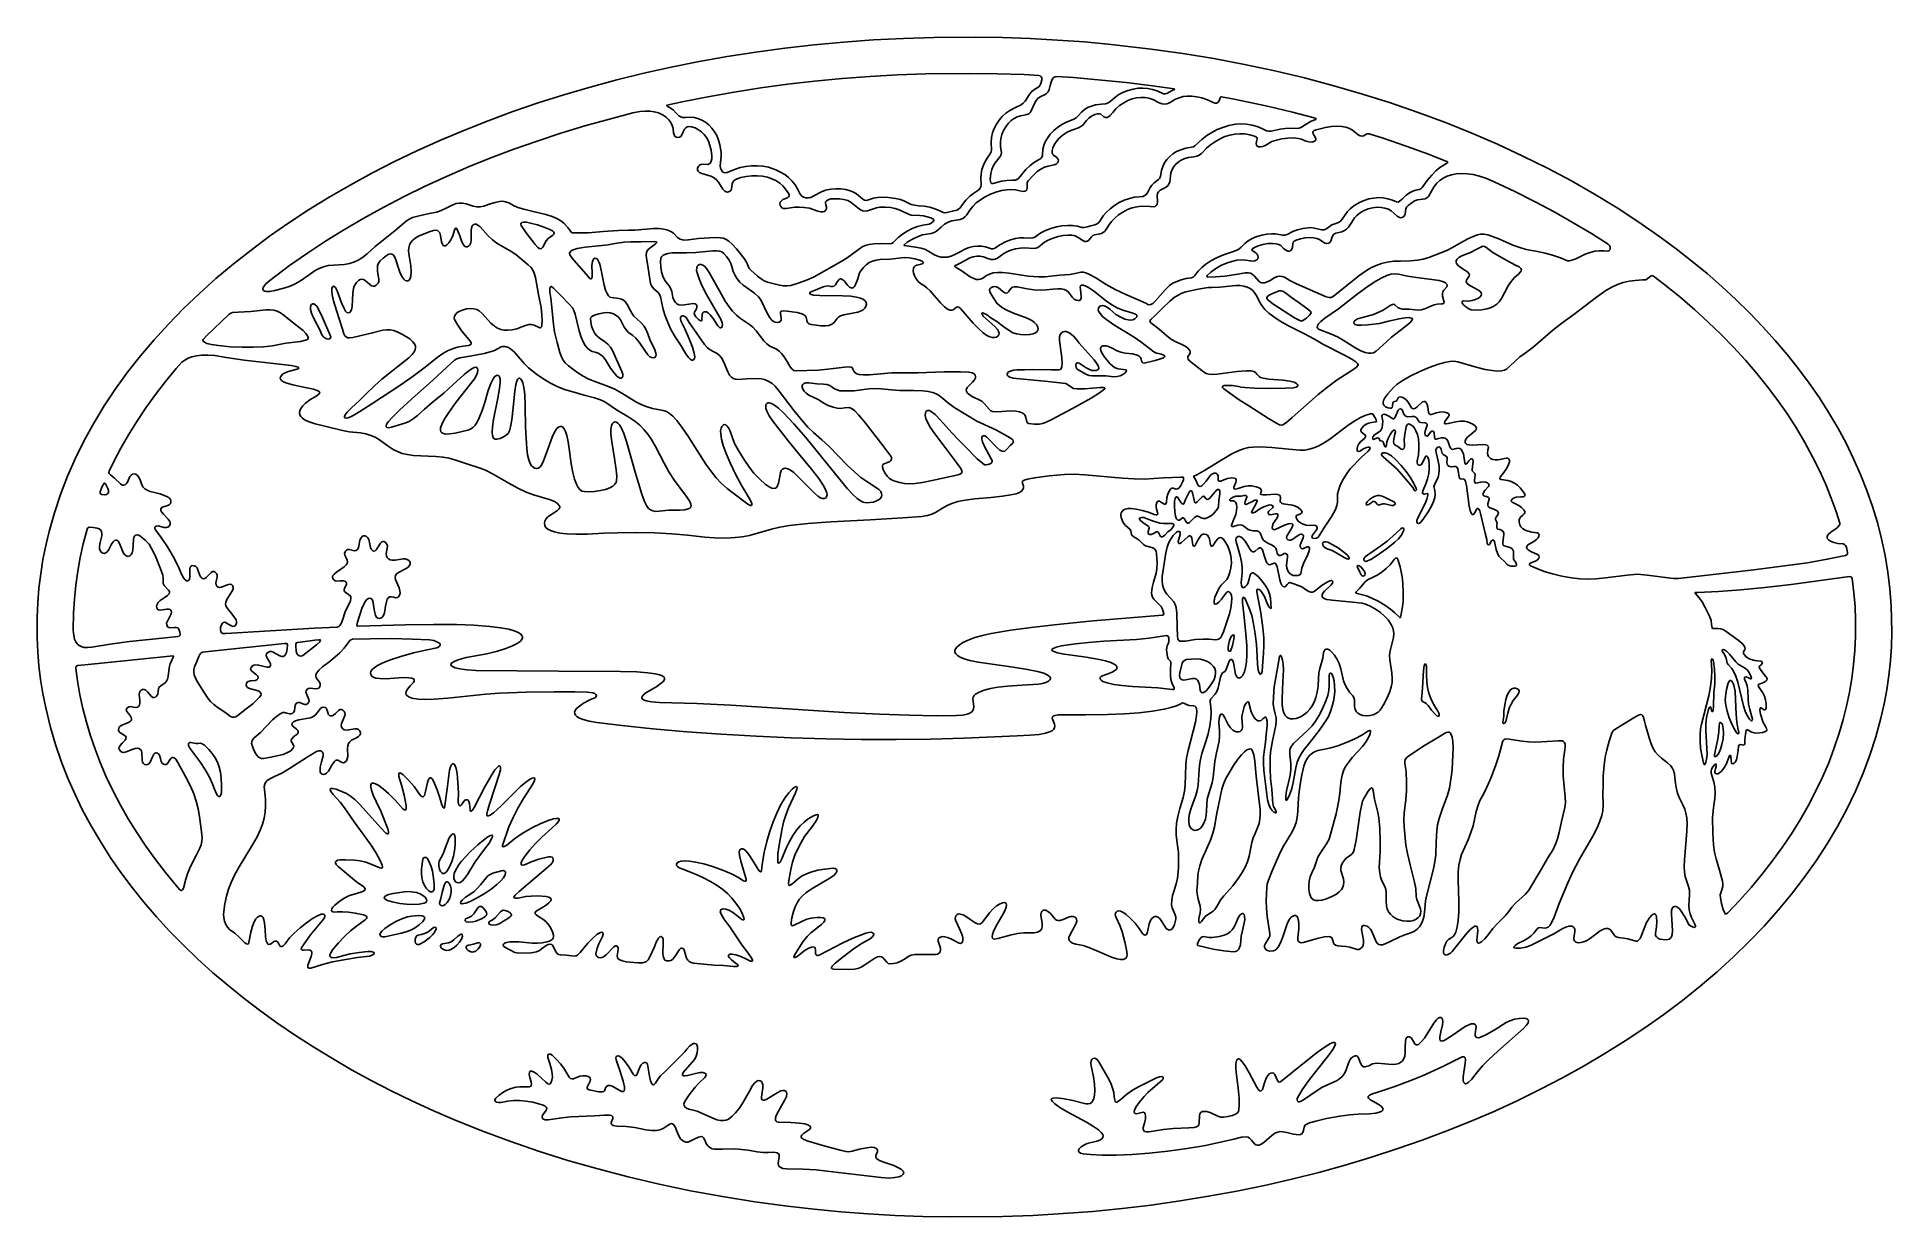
# Model space of a CAD drawing. Extents: x 0.2 to 24.3, y 0.2 to 15.5.
import ezdxf

# ---------------------------------------------------------------- set-up
doc = ezdxf.new("R2010")
doc.units = 0
doc.layers.add('SignTorch', color=7, linetype='CONTINUOUS')

msp = doc.modelspace()

# ---------------------------------------------------------------- linework, layer by layer
at = {"layer": 'SignTorch', "linetype": 'CONTINUOUS'}
for points in [[(7.9, 0.767), (7.506, 0.87), (7.12, 0.981), (6.741, 1.1), (6.37, 1.228), (6.006, 1.364), (5.651, 1.507), (5.373, 1.627), (5.101, 1.752), (4.835, 1.882), (4.574, 2.016), (4.32, 2.155), (4.072, 2.298), (3.83, 2.445), (3.595, 2.597), (3.366, 2.752), (3.144, 2.912), (2.929, 3.076), (2.722, 3.243), (2.521, 3.414), (2.328, 3.589), (2.143, 3.767), (1.965, 3.949), (1.795, 4.134), (1.633, 4.323), (1.479, 4.514), (1.334, 4.709), (1.197, 4.906), (1.069, 5.107), (0.949, 5.31), (0.838, 5.516), (0.737, 5.725), (0.644, 5.936), (0.561, 6.149), (0.487, 6.365), (0.423, 6.583), (0.361, 6.837), (0.323, 7.026), (0.294, 7.205), (0.272, 7.381), (0.258, 7.559), (0.25, 7.748), (0.25, 8.01), (0.258, 8.199), (0.274, 8.386), (0.297, 8.572), (0.326, 8.757), (0.362, 8.94), (0.406, 9.122), (0.474, 9.363), (0.553, 9.601), (0.644, 9.836), (0.747, 10.068), (0.861, 10.297), (0.985, 10.523), (1.12, 10.746), (1.266, 10.965), (1.422, 11.181), (1.589, 11.393), (1.765, 11.601), (1.951, 11.805), (2.146, 12.005), (2.351, 12.201), (2.565, 12.393), (2.788, 12.58), (3.02, 12.763), (3.26, 12.941), (3.508, 13.114), (3.765, 13.283), (4.03, 13.446), (4.302, 13.604), (4.582, 13.757), (4.869, 13.904), (5.164, 14.046), (5.465, 14.182), (5.774, 14.312), (6.088, 14.437), (6.409, 14.555), (6.737, 14.667), (7.07, 14.773), (7.409, 14.872), (7.754, 14.965), (8.104, 15.051), (8.459, 15.13), (8.819, 15.202), (9.184, 15.267), (9.554, 15.325), (9.928, 15.376), (10.306, 15.419), (10.688, 15.455), (11.074, 15.483), (11.464, 15.503), (11.857, 15.515), (12.39, 15.519), (12.748, 15.513), (13.104, 15.5), (13.456, 15.481), (13.806, 15.456), (14.153, 15.424), (14.672, 15.364), (15.08, 15.306), (15.482, 15.24), (15.879, 15.165), (16.27, 15.081), (16.655, 14.99), (17.033, 14.89), (17.405, 14.782), (17.77, 14.667), (18.127, 14.544), (18.478, 14.414), (18.82, 14.276), (19.155, 14.132), (19.482, 13.98), (19.8, 13.822), (20.109, 13.657), (20.409, 13.486), (20.701, 13.309), (20.982, 13.125), (21.254, 12.936), (21.465, 12.78), (21.669, 12.621), (21.866, 12.458), (22.056, 12.292), (22.24, 12.122), (22.416, 11.949), (22.585, 11.773), (22.747, 11.594), (22.902, 11.412), (23.049, 11.227), (23.188, 11.04), (23.319, 10.849), (23.442, 10.656), (23.558, 10.46), (23.664, 10.262), (23.763, 10.061), (23.853, 9.858), (23.934, 9.653), (24.007, 9.445), (24.071, 9.236), (24.125, 9.024), (24.171, 8.811), (24.207, 8.595), (24.233, 8.378), (24.25, 8.16), (24.258, 7.821), (24.252, 7.632), (24.238, 7.445), (24.218, 7.258), (24.191, 7.073), (24.157, 6.889), (24.116, 6.706), (24.051, 6.465), (23.974, 6.227), (23.886, 5.991), (23.786, 5.758), (23.675, 5.528), (23.554, 5.301), (23.421, 5.078), (23.278, 4.858), (23.124, 4.641), (22.96, 4.428), (22.787, 4.219), (22.603, 4.014), (22.41, 3.813), (22.208, 3.616), (21.996, 3.423), (21.775, 3.234), (21.546, 3.051), (21.308, 2.871), (21.061, 2.697), (20.806, 2.527), (20.544, 2.363), (20.273, 2.203), (19.995, 2.049), (19.71, 1.901), (19.417, 1.757), (19.117, 1.62), (18.811, 1.488), (18.497, 1.362), (18.178, 1.243), (17.852, 1.129), (17.52, 1.022), (17.183, 0.921), (16.839, 0.826), (16.491, 0.739), (16.137, 0.658), (15.778, 0.584), (15.414, 0.517), (15.045, 0.457), (14.672, 0.404), (14.295, 0.359), (13.914, 0.322), (13.529, 0.292), (13.14, 0.27), (12.748, 0.256), (12.073, 0.25), (11.714, 0.257), (11.358, 0.27), (11.005, 0.29), (10.655, 0.316), (10.308, 0.349), (9.964, 0.388), (9.539, 0.445), (9.12, 0.512), (8.707, 0.588), (8.3, 0.673)], [(9.122, 13.777), (9.138, 13.767), (9.159, 13.764), (9.184, 13.768), (9.275, 13.807), (9.349, 13.83), (9.423, 13.846), (9.498, 13.854), (9.573, 13.855), (9.644, 13.849), (9.715, 13.835), (9.81, 13.803), (9.874, 13.773), (9.929, 13.739), (9.978, 13.7), (10.021, 13.657), (10.061, 13.606), (10.092, 13.555), (10.128, 13.485), (10.148, 13.461), (10.168, 13.447), (10.201, 13.438), (10.231, 13.437), (10.264, 13.444), (10.305, 13.463), (10.401, 13.515), (10.456, 13.536), (10.524, 13.552), (10.586, 13.557), (10.653, 13.555), (10.717, 13.546), (10.773, 13.531), (10.819, 13.512), (10.856, 13.489), (10.937, 13.42), (10.959, 13.408), (10.981, 13.405), (11.01, 13.411), (11.078, 13.435), (11.13, 13.444), (11.196, 13.448), (11.271, 13.445), (11.362, 13.432), (11.427, 13.416), (11.478, 13.396), (11.565, 13.353), (11.607, 13.342), (11.661, 13.335), (11.734, 13.329), (11.805, 13.316), (11.87, 13.297), (11.926, 13.273), (11.977, 13.247), (11.998, 13.243), (12.026, 13.248), (12.098, 13.268), (12.153, 13.279), (12.176, 13.29), (12.197, 13.309), (12.226, 13.351), (12.272, 13.409), (12.323, 13.459), (12.375, 13.5), (12.439, 13.544), (12.457, 13.563), (12.466, 13.584), (12.47, 13.611), (12.464, 13.691), (12.468, 13.747), (12.48, 13.805), (12.499, 13.862), (12.525, 13.916), (12.555, 13.963), (12.588, 14.01), (12.599, 14.034), (12.602, 14.058), (12.598, 14.154), (12.604, 14.218), (12.618, 14.28), (12.639, 14.338), (12.667, 14.393), (12.701, 14.444), (12.742, 14.491), (12.788, 14.533), (12.841, 14.57), (12.913, 14.608), (12.986, 14.643), (13.014, 14.663), (13.038, 14.691), (13.089, 14.773), (13.119, 14.807), (13.153, 14.836), (13.214, 14.875), (13.231, 14.894), (13.243, 14.918), (13.254, 14.964), (13.254, 14.99), (13.248, 15.006), (13.235, 15.017), (13.214, 15.024), (13.028, 15.034), (12.677, 15.045), (12.324, 15.05), (11.753, 15.043), (11.388, 15.03), (11.027, 15.01), (10.669, 14.983), (10.314, 14.949), (9.963, 14.909), (9.616, 14.862), (9.272, 14.808), (8.933, 14.748), (8.599, 14.683), (8.403, 14.64), (8.401, 14.631), (8.481, 14.577), (8.524, 14.533), (8.557, 14.501), (8.581, 14.487), (8.606, 14.48), (8.643, 14.48), (8.707, 14.484), (8.753, 14.479), (8.802, 14.465), (8.854, 14.444), (8.901, 14.416), (8.944, 14.382), (8.983, 14.342), (9.018, 14.295), (9.047, 14.244), (9.071, 14.187), (9.089, 14.124), (9.103, 14.03), (9.104, 13.978), (9.093, 13.855), (9.097, 13.821), (9.108, 13.795)], [(12.607, 13.626), (12.624, 13.625), (12.734, 13.653), (12.802, 13.663), (12.875, 13.666), (12.913, 13.668), (12.932, 13.675), (12.951, 13.691), (13.047, 13.804), (13.098, 13.854), (13.145, 13.891), (13.213, 13.929), (13.242, 13.947), (13.255, 13.963), (13.263, 13.985), (13.27, 14.068), (13.281, 14.116), (13.3, 14.164), (13.327, 14.212), (13.364, 14.262), (13.409, 14.309), (13.459, 14.351), (13.515, 14.388), (13.573, 14.417), (13.669, 14.456), (13.701, 14.476), (13.729, 14.503), (13.767, 14.548), (13.804, 14.579), (13.848, 14.606), (13.896, 14.627), (13.949, 14.642), (14.028, 14.652), (14.08, 14.655), (14.107, 14.664), (14.133, 14.68), (14.196, 14.734), (14.253, 14.774), (14.312, 14.805), (14.373, 14.829), (14.436, 14.847), (14.501, 14.857), (14.563, 14.859), (14.626, 14.855), (14.688, 14.842), (14.746, 14.823), (14.828, 14.786), (14.851, 14.784), (14.872, 14.789), (14.941, 14.826), (14.973, 14.841), (14.969, 14.849), (14.688, 14.89), (14.346, 14.932), (13.665, 14.997), (13.455, 15.01), (13.428, 15.005), (13.408, 14.995), (13.393, 14.978), (13.378, 14.95), (13.362, 14.892), (13.35, 14.839), (13.336, 14.812), (13.317, 14.791), (13.289, 14.773), (13.232, 14.745), (13.205, 14.725), (13.182, 14.698), (13.161, 14.661), (13.123, 14.572), (13.105, 14.545), (13.085, 14.527), (13.06, 14.516), (13.026, 14.509), (12.979, 14.502), (12.936, 14.488), (12.896, 14.467), (12.857, 14.438), (12.82, 14.402), (12.787, 14.358), (12.76, 14.31), (12.739, 14.257), (12.725, 14.205), (12.72, 14.153), (12.722, 14.099), (12.733, 14.024), (12.729, 14.001), (12.715, 13.974), (12.684, 13.934), (12.649, 13.891), (12.625, 13.85), (12.607, 13.805), (12.595, 13.754), (12.588, 13.682), (12.59, 13.649), (12.597, 13.633)], [(11.471, 12.829), (11.474, 12.82), (11.62, 12.802), (11.692, 12.787), (11.748, 12.769), (11.793, 12.746), (11.859, 12.704), (11.903, 12.684), (11.946, 12.673), (11.989, 12.669), (12.033, 12.673), (12.081, 12.685), (12.137, 12.708), (12.207, 12.746), (12.26, 12.774), (12.314, 12.795), (12.368, 12.808), (12.422, 12.813), (12.474, 12.812), (12.525, 12.803), (12.602, 12.779), (12.625, 12.78), (12.646, 12.788), (12.718, 12.835), (12.784, 12.87), (12.85, 12.896), (12.912, 12.913), (12.97, 12.922), (13.023, 12.923), (13.107, 12.916), (13.137, 12.92), (13.165, 12.931), (13.244, 12.984), (13.304, 13.015), (13.372, 13.042), (13.443, 13.063), (13.516, 13.077), (13.586, 13.082), (13.651, 13.081), (13.711, 13.072), (13.777, 13.055), (13.804, 13.055), (13.841, 13.065), (13.889, 13.078), (13.943, 13.089), (13.97, 13.101), (13.991, 13.119), (14.014, 13.149), (14.051, 13.205), (14.092, 13.253), (14.14, 13.298), (14.196, 13.34), (14.257, 13.377), (14.321, 13.407), (14.388, 13.43), (14.455, 13.446), (14.52, 13.453), (14.561, 13.458), (14.588, 13.467), (14.607, 13.481), (14.623, 13.502), (14.654, 13.565), (14.68, 13.602), (14.71, 13.633), (14.766, 13.675), (14.781, 13.695), (14.79, 13.72), (14.804, 13.793), (14.821, 13.846), (14.844, 13.893), (14.874, 13.935), (14.91, 13.974), (14.952, 14.008), (15, 14.037), (15.056, 14.062), (15.119, 14.081), (15.216, 14.1), (15.236, 14.11), (15.326, 14.195), (15.389, 14.244), (15.455, 14.286), (15.524, 14.322), (15.597, 14.351), (15.676, 14.375), (15.761, 14.392), (15.825, 14.395), (15.903, 14.391), (15.979, 14.379), (16.043, 14.362), (16.104, 14.337), (16.165, 14.305), (16.191, 14.3), (16.223, 14.302), (16.339, 14.329), (16.405, 14.338), (16.472, 14.34), (16.547, 14.337), (16.584, 14.342), (16.617, 14.355), (16.664, 14.383), (16.742, 14.43), (16.8, 14.451), (16.805, 14.458), (16.8, 14.466), (16.781, 14.476), (16.499, 14.549), (16.176, 14.625), (15.744, 14.716), (15.58, 14.746), (15.568, 14.742), (15.562, 14.732), (15.551, 14.695), (15.533, 14.674), (15.515, 14.666), (15.494, 14.665), (15.471, 14.671), (15.398, 14.706), (15.328, 14.731), (15.26, 14.748), (15.196, 14.756), (15.138, 14.756), (15.084, 14.749), (15.033, 14.735), (14.987, 14.715), (14.907, 14.669), (14.872, 14.655), (14.843, 14.652), (14.814, 14.655), (14.775, 14.67), (14.69, 14.712), (14.64, 14.728), (14.59, 14.737), (14.536, 14.738), (14.48, 14.732), (14.425, 14.719), (14.368, 14.697), (14.315, 14.668), (14.262, 14.632), (14.214, 14.59), (14.172, 14.543), (14.139, 14.503), (14.117, 14.486), (14.098, 14.479), (14.079, 14.48), (14.058, 14.489), (14.02, 14.52), (14, 14.527), (13.975, 14.526), (13.943, 14.517), (13.9, 14.496), (13.864, 14.471), (13.832, 14.441), (13.786, 14.381), (13.761, 14.36), (13.728, 14.344), (13.632, 14.312), (13.582, 14.287), (13.531, 14.254), (13.476, 14.207), (13.439, 14.165), (13.413, 14.125), (13.396, 14.088), (13.387, 14.051), (13.387, 14.025), (13.393, 14.005), (13.406, 13.989), (13.448, 13.96), (13.463, 13.942), (13.469, 13.925), (13.467, 13.908), (13.457, 13.891), (13.439, 13.875), (13.413, 13.864), (13.336, 13.85), (13.289, 13.834), (13.243, 13.81), (13.196, 13.778), (13.145, 13.733), (13.076, 13.657), (13.066, 13.637), (13.066, 13.567), (13.06, 13.544), (13.05, 13.53), (13.034, 13.523), (13.011, 13.521), (12.972, 13.528), (12.913, 13.543), (12.867, 13.546), (12.803, 13.543), (12.734, 13.532), (12.66, 13.512), (12.59, 13.486), (12.522, 13.453), (12.461, 13.415), (12.407, 13.373), (12.362, 13.328), (12.324, 13.28), (12.284, 13.218), (12.258, 13.191), (12.231, 13.172), (12.2, 13.159), (12.148, 13.15), (12.09, 13.14), (12.042, 13.122), (11.997, 13.096), (11.951, 13.061), (11.89, 13.007), (11.861, 12.991), (11.823, 12.979), (11.709, 12.958), (11.653, 12.94), (11.571, 12.901), (11.514, 12.864)], [(3.178, 12.242), (3.192, 12.233), (3.219, 12.228), (3.263, 12.228), (3.326, 12.238), (3.444, 12.269), (3.527, 12.296), (3.592, 12.326), (3.659, 12.365), (3.757, 12.433), (3.849, 12.498), (3.902, 12.526), (3.956, 12.547), (4.016, 12.561), (4.088, 12.569), (4.228, 12.578), (4.292, 12.589), (4.351, 12.607), (4.405, 12.632), (4.462, 12.666), (4.522, 12.713), (4.628, 12.807), (4.884, 13.015), (5.025, 13.137), (5.065, 13.163), (5.11, 13.183), (5.18, 13.203), (5.325, 13.234), (5.424, 13.255), (5.481, 13.275), (5.547, 13.307), (5.631, 13.349), (5.674, 13.364), (5.714, 13.371), (5.756, 13.37), (5.803, 13.361), (5.895, 13.332), (5.942, 13.324), (5.986, 13.324), (6.032, 13.332), (6.103, 13.355), (6.178, 13.38), (6.235, 13.391), (6.278, 13.394), (6.314, 13.388), (6.355, 13.374), (6.418, 13.34), (6.473, 13.315), (6.55, 13.29), (6.669, 13.261), (6.833, 13.224), (6.916, 13.198), (6.979, 13.172), (7.03, 13.143), (7.07, 13.112), (7.12, 13.054), (7.167, 12.989), (7.18, 12.984), (7.231, 12.984), (7.387, 12.987), (7.575, 13.001), (7.777, 13.017), (7.902, 13.02), (7.985, 13.021), (8.228, 13.042), (8.303, 13.041), (8.362, 13.034), (8.412, 13.021), (8.452, 13.003), (8.486, 12.98), (8.541, 12.927), (8.574, 12.906), (8.603, 12.895), (8.635, 12.891), (8.682, 12.894), (8.809, 12.912), (9.028, 12.924), (9.092, 12.922), (9.134, 12.915), (9.169, 12.901), (9.203, 12.88), (9.243, 12.845), (9.302, 12.778), (9.404, 12.652), (9.431, 12.606), (9.468, 12.525), (9.488, 12.502), (9.575, 12.427), (9.623, 12.389), (9.663, 12.365), (9.705, 12.349), (9.841, 12.313), (9.906, 12.302), (9.959, 12.3), (10.005, 12.305), (10.103, 12.334), (10.209, 12.373), (10.308, 12.418), (10.658, 12.614), (10.734, 12.663), (10.928, 12.803), (10.968, 12.82), (11.02, 12.834), (11.086, 12.843), (11.165, 12.846), (11.29, 12.842), (11.31, 12.847), (11.33, 12.861), (11.397, 12.927), (11.452, 12.97), (11.512, 13.009), (11.577, 13.041), (11.644, 13.066), (11.714, 13.085), (11.797, 13.1), (11.823, 13.112), (11.85, 13.133), (11.857, 13.147), (11.856, 13.157), (11.846, 13.167), (11.818, 13.179), (11.724, 13.204), (11.676, 13.21), (11.564, 13.216), (11.528, 13.227), (11.409, 13.285), (11.355, 13.302), (11.298, 13.314), (11.232, 13.319), (11.157, 13.317), (11.116, 13.31), (11, 13.27), (10.968, 13.267), (10.938, 13.272), (10.908, 13.284), (10.872, 13.309), (10.787, 13.379), (10.742, 13.403), (10.694, 13.417), (10.634, 13.426), (10.575, 13.428), (10.526, 13.424), (10.491, 13.414), (10.466, 13.4), (10.456, 13.386), (10.453, 13.372), (10.459, 13.348), (10.468, 13.318), (10.466, 13.299), (10.455, 13.277), (10.439, 13.263), (10.42, 13.256), (10.394, 13.256), (10.355, 13.265), (10.246, 13.303), (10.176, 13.315), (10.114, 13.319), (10.056, 13.316), (9.947, 13.299), (9.912, 13.302), (9.891, 13.31), (9.875, 13.325), (9.866, 13.343), (9.864, 13.362), (9.87, 13.382), (9.884, 13.401), (9.904, 13.416), (9.961, 13.439), (9.977, 13.452), (9.984, 13.466), (9.983, 13.482), (9.973, 13.505), (9.939, 13.552), (9.903, 13.594), (9.862, 13.63), (9.814, 13.661), (9.762, 13.686), (9.704, 13.705), (9.64, 13.718), (9.571, 13.725), (9.501, 13.724), (9.429, 13.715), (9.359, 13.7), (9.291, 13.676), (9.268, 13.659), (9.254, 13.641), (9.245, 13.618), (9.237, 13.549), (9.228, 13.533), (9.212, 13.521), (9.185, 13.513), (9.167, 13.516), (9.15, 13.527), (9.128, 13.552), (9.069, 13.643), (9.038, 13.677), (9.005, 13.702), (8.97, 13.72), (8.854, 13.752), (8.824, 13.767), (8.807, 13.782), (8.799, 13.799), (8.798, 13.817), (8.811, 13.847), (8.824, 13.862), (8.842, 13.871), (8.868, 13.874), (8.931, 13.872), (8.95, 13.879), (8.965, 13.891), (8.976, 13.912), (8.982, 13.942), (8.982, 13.984), (8.973, 14.056), (8.959, 14.118), (8.939, 14.173), (8.914, 14.219), (8.884, 14.26), (8.85, 14.293), (8.811, 14.321), (8.766, 14.343), (8.72, 14.358), (8.688, 14.361), (8.663, 14.356), (8.645, 14.346), (8.629, 14.327), (8.613, 14.295), (8.593, 14.247), (8.579, 14.23), (8.563, 14.222), (8.543, 14.22), (8.521, 14.225), (8.506, 14.236), (8.495, 14.253), (8.489, 14.28), (8.483, 14.336), (8.471, 14.376), (8.452, 14.414), (8.426, 14.45), (8.393, 14.482), (8.355, 14.509), (8.293, 14.537), (8.239, 14.552), (8.182, 14.56), (8.12, 14.561), (8.05, 14.554), (7.962, 14.537), (7.659, 14.459), (7.341, 14.369), (7.028, 14.274), (6.721, 14.173), (6.42, 14.067), (6.124, 13.955), (5.834, 13.838), (5.55, 13.716), (5.272, 13.589), (5.001, 13.456), (4.737, 13.319), (4.479, 13.177), (4.228, 13.031), (3.984, 12.88), (3.748, 12.724), (3.519, 12.564), (3.261, 12.371), (3.21, 12.325), (3.184, 12.293), (3.173, 12.27), (3.171, 12.254)], [(12.13, 12.562), (12.127, 12.554), (12.135, 12.546), (12.224, 12.488), (12.329, 12.416), (12.373, 12.393), (12.406, 12.382), (12.436, 12.38), (12.463, 12.385), (12.49, 12.399), (12.537, 12.433), (12.578, 12.452), (12.624, 12.466), (12.679, 12.473), (12.744, 12.473), (12.828, 12.465), (13.083, 12.427), (13.211, 12.418), (13.298, 12.418), (13.373, 12.425), (13.49, 12.439), (13.617, 12.448), (13.685, 12.46), (13.761, 12.477), (13.792, 12.477), (13.826, 12.469), (13.874, 12.448), (13.953, 12.402), (14.089, 12.317), (14.205, 12.254), (14.343, 12.187), (14.599, 12.074), (14.625, 12.059), (14.646, 12.056), (14.667, 12.06), (14.691, 12.073), (14.722, 12.103), (14.852, 12.25), (14.909, 12.304), (14.952, 12.334), (15.001, 12.358), (15.058, 12.378), (15.124, 12.393), (15.192, 12.404), (15.213, 12.414), (15.231, 12.431), (15.277, 12.49), (15.324, 12.537), (15.379, 12.581), (15.443, 12.623), (15.517, 12.662), (15.606, 12.701), (15.709, 12.737), (15.769, 12.757), (15.804, 12.776), (15.835, 12.801), (15.882, 12.848), (15.926, 12.881), (15.977, 12.911), (16.037, 12.937), (16.101, 12.957), (16.166, 12.969), (16.226, 12.974), (16.28, 12.971), (16.369, 12.955), (16.4, 12.956), (16.429, 12.965), (16.514, 13.008), (16.566, 13.026), (16.634, 13.041), (16.742, 13.053), (16.782, 13.048), (16.879, 13.025), (16.908, 13.025), (16.931, 13.033), (16.963, 13.055), (17.01, 13.088), (17.049, 13.104), (17.094, 13.119), (17.119, 13.136), (17.143, 13.161), (17.212, 13.26), (17.248, 13.298), (17.293, 13.334), (17.368, 13.379), (17.427, 13.406), (17.488, 13.425), (17.551, 13.436), (17.612, 13.441), (17.673, 13.438), (17.734, 13.427), (17.795, 13.408), (17.845, 13.385), (17.867, 13.383), (17.886, 13.394), (17.922, 13.428), (17.969, 13.472), (18.014, 13.503), (18.057, 13.524), (18.097, 13.536), (18.14, 13.545), (18.161, 13.555), (18.178, 13.573), (18.242, 13.661), (18.301, 13.733), (18.355, 13.787), (18.408, 13.83), (18.463, 13.866), (18.507, 13.89), (18.51, 13.899), (18.504, 13.906), (18.258, 14.003), (17.969, 14.109), (17.675, 14.21), (17.492, 14.268), (17.468, 14.269), (17.452, 14.264), (17.421, 14.242), (17.4, 14.238), (17.375, 14.241), (17.351, 14.253), (17.318, 14.28), (17.276, 14.316), (17.237, 14.337), (17.19, 14.353), (17.136, 14.363), (17.074, 14.367), (17.004, 14.363), (16.926, 14.351), (16.805, 14.32), (16.779, 14.309), (16.767, 14.297), (16.763, 14.284), (16.768, 14.267), (16.795, 14.225), (16.801, 14.203), (16.8, 14.187), (16.791, 14.175), (16.775, 14.166), (16.748, 14.161), (16.712, 14.164), (16.673, 14.174), (16.618, 14.198), (16.573, 14.208), (16.512, 14.214), (16.441, 14.212), (16.363, 14.203), (16.291, 14.187), (16.23, 14.166), (16.153, 14.119), (16.115, 14.104), (16.082, 14.098), (16.058, 14.1), (16.042, 14.108), (16.033, 14.121), (16.03, 14.139), (16.034, 14.167), (16.044, 14.202), (16.043, 14.216), (16.033, 14.226), (16.008, 14.238), (15.946, 14.255), (15.882, 14.265), (15.819, 14.268), (15.753, 14.263), (15.688, 14.251), (15.625, 14.231), (15.562, 14.204), (15.501, 14.17), (15.436, 14.124), (15.387, 14.081), (15.322, 14.014), (15.292, 13.992), (15.261, 13.978), (15.221, 13.969), (15.152, 13.961), (15.104, 13.948), (15.059, 13.927), (15.02, 13.902), (14.986, 13.871), (14.958, 13.836), (14.938, 13.799), (14.924, 13.758), (14.91, 13.648), (14.899, 13.616), (14.884, 13.594), (14.854, 13.572), (14.788, 13.536), (14.766, 13.517), (14.753, 13.497), (14.747, 13.474), (14.751, 13.384), (14.746, 13.355), (14.737, 13.338), (14.724, 13.328), (14.702, 13.324), (14.654, 13.326), (14.543, 13.331), (14.486, 13.324), (14.425, 13.309), (14.365, 13.286), (14.305, 13.255), (14.249, 13.217), (14.2, 13.176), (14.157, 13.131), (14.123, 13.084), (14.089, 13.03), (14.064, 13.002), (14.038, 12.983), (14.01, 12.972), (13.936, 12.962), (13.915, 12.952), (13.897, 12.936), (13.865, 12.893), (13.847, 12.878), (13.829, 12.873), (13.81, 12.875), (13.786, 12.886), (13.727, 12.927), (13.685, 12.946), (13.642, 12.955), (13.592, 12.957), (13.533, 12.952), (13.468, 12.939), (13.4, 12.917), (13.338, 12.891), (13.291, 12.863), (13.239, 12.824), (13.204, 12.798), (13.179, 12.787), (13.152, 12.783), (13.036, 12.792), (12.974, 12.789), (12.912, 12.779), (12.853, 12.762), (12.8, 12.739), (12.751, 12.71), (12.682, 12.659), (12.653, 12.644), (12.627, 12.639), (12.598, 12.641), (12.555, 12.654), (12.5, 12.674), (12.457, 12.682), (12.412, 12.683), (12.367, 12.676), (12.324, 12.663), (12.253, 12.624), (12.19, 12.588), (12.144, 12.569)], [(15.397, 12.413), (15.503, 12.416), (15.624, 12.426), (15.764, 12.447), (15.89, 12.469), (15.928, 12.469), (15.955, 12.464), (15.979, 12.45), (16.007, 12.424), (16.062, 12.362), (16.086, 12.345), (16.11, 12.337), (16.136, 12.338), (16.165, 12.347), (16.209, 12.371), (16.271, 12.408), (16.306, 12.421), (16.336, 12.425), (16.365, 12.421), (16.394, 12.41), (16.463, 12.368), (16.55, 12.326), (16.937, 12.159), (16.975, 12.149), (16.998, 12.149), (17.017, 12.156), (17.048, 12.179), (17.359, 12.429), (17.443, 12.489), (17.515, 12.531), (17.583, 12.563), (17.651, 12.587), (17.726, 12.605), (17.808, 12.617), (17.899, 12.621), (18.025, 12.623), (18.115, 12.631), (18.19, 12.645), (18.264, 12.665), (18.496, 12.759), (18.562, 12.79), (18.662, 12.847), (18.768, 12.908), (18.836, 12.94), (18.894, 12.96), (18.933, 12.967), (18.975, 12.967), (19.026, 12.959), (19.09, 12.94), (19.171, 12.908), (19.35, 12.827), (19.44, 12.794), (19.526, 12.771), (19.651, 12.747), (19.772, 12.723), (19.866, 12.697), (19.967, 12.661), (20.059, 12.624), (20.084, 12.623), (20.116, 12.63), (20.167, 12.651), (20.289, 12.71), (20.353, 12.733), (20.412, 12.747), (20.471, 12.754), (20.532, 12.752), (20.58, 12.747), (20.595, 12.753), (20.606, 12.765), (20.612, 12.782), (20.611, 12.803), (20.602, 12.821), (20.586, 12.838), (20.368, 12.976), (20.134, 13.116), (19.893, 13.252), (19.639, 13.388), (19.378, 13.519), (19.111, 13.646), (19.002, 13.693), (18.921, 13.72), (18.839, 13.739), (18.762, 13.75), (18.688, 13.753), (18.619, 13.749), (18.556, 13.737), (18.5, 13.719), (18.451, 13.694), (18.408, 13.665), (18.369, 13.629), (18.334, 13.584), (18.3, 13.524), (18.259, 13.454), (18.24, 13.437), (18.218, 13.427), (18.185, 13.421), (18.116, 13.413), (18.08, 13.399), (18.042, 13.376), (17.998, 13.34), (17.977, 13.316), (17.966, 13.295), (17.962, 13.267), (17.958, 13.229), (17.951, 13.209), (17.936, 13.194), (17.916, 13.184), (17.896, 13.181), (17.877, 13.187), (17.853, 13.202), (17.778, 13.272), (17.74, 13.292), (17.696, 13.307), (17.648, 13.315), (17.596, 13.317), (17.536, 13.31), (17.481, 13.296), (17.429, 13.275), (17.38, 13.247), (17.334, 13.212), (17.303, 13.178), (17.267, 13.125), (17.223, 13.059), (17.2, 13.032), (17.174, 13.014), (17.139, 13), (17.061, 12.98), (17.036, 12.967), (17.022, 12.953), (17.01, 12.923), (16.997, 12.88), (16.984, 12.861), (16.969, 12.851), (16.94, 12.846), (16.918, 12.852), (16.891, 12.87), (16.851, 12.898), (16.815, 12.913), (16.771, 12.923), (16.72, 12.926), (16.663, 12.922), (16.605, 12.91), (16.549, 12.892), (16.523, 12.879), (16.51, 12.865), (16.504, 12.847), (16.5, 12.793), (16.488, 12.768), (16.473, 12.754), (16.458, 12.748), (16.439, 12.75), (16.415, 12.761), (16.385, 12.785), (16.348, 12.822), (16.322, 12.836), (16.287, 12.845), (16.239, 12.849), (16.18, 12.846), (16.115, 12.834), (16.057, 12.817), (16, 12.792), (15.98, 12.779), (15.974, 12.768), (15.977, 12.758), (15.99, 12.747), (16.025, 12.727), (16.042, 12.709), (16.052, 12.689), (16.054, 12.669), (16.049, 12.651), (16.036, 12.636), (16.014, 12.623), (15.989, 12.619), (15.954, 12.622), (15.89, 12.634), (15.837, 12.636), (15.779, 12.63), (15.714, 12.616), (15.644, 12.592), (15.573, 12.561), (15.493, 12.515), (15.442, 12.478), (15.395, 12.433), (15.392, 12.42)], [(4.086, 12.105), (4.124, 11.981), (4.204, 11.741), (4.22, 11.68), (4.233, 11.654), (4.249, 11.638), (4.268, 11.629), (4.294, 11.627), (4.336, 11.632), (4.592, 11.69), (4.724, 11.724), (4.776, 11.731), (4.822, 11.729), (4.869, 11.72), (4.92, 11.702), (4.981, 11.671), (5.073, 11.612), (5.111, 11.578), (5.135, 11.548), (5.147, 11.521), (5.15, 11.497), (5.145, 11.471), (5.132, 11.444), (5.106, 11.41), (5.061, 11.367), (4.86, 11.209), (4.711, 11.093), (4.62, 11.012), (4.506, 10.899), (4.423, 10.814), (4.32, 10.723), (4.264, 10.666), (4.237, 10.63), (4.228, 10.608), (4.229, 10.597), (4.237, 10.59), (4.259, 10.588), (4.29, 10.596), (4.342, 10.62), (4.429, 10.672), (4.582, 10.774), (4.945, 11.011), (5.118, 11.132), (5.272, 11.247), (5.43, 11.374), (5.501, 11.423), (5.564, 11.459), (5.627, 11.485), (5.693, 11.505), (5.767, 11.519), (5.835, 11.529), (5.858, 11.537), (5.867, 11.547), (5.868, 11.559), (5.859, 11.578), (5.816, 11.631), (5.747, 11.715), (5.696, 11.789), (5.653, 11.864), (5.65, 11.886), (5.654, 11.909), (5.667, 11.931), (5.689, 11.953), (5.721, 11.974), (5.763, 11.991), (5.811, 12.003), (5.858, 12.007), (5.902, 12.003), (5.94, 11.993), (5.97, 11.977), (6.009, 11.942), (6.125, 11.816), (6.169, 11.779), (6.211, 11.753), (6.252, 11.736), (6.295, 11.726), (6.344, 11.724), (6.398, 11.729), (6.458, 11.744), (6.525, 11.768), (6.583, 11.792), (6.616, 11.799), (6.65, 11.798), (6.684, 11.789), (6.757, 11.756), (6.768, 11.758), (6.777, 11.768), (6.783, 11.792), (6.787, 11.849), (6.784, 11.925), (6.773, 12.021), (6.741, 12.189), (6.702, 12.409), (6.685, 12.464), (6.667, 12.504), (6.643, 12.538), (6.607, 12.573), (6.446, 12.704), (6.374, 12.753), (6.273, 12.811), (6.201, 12.854), (6.145, 12.896), (6.088, 12.948), (6.023, 13.02), (5.98, 13.068), (5.955, 13.087), (5.934, 13.096), (5.914, 13.096), (5.896, 13.088), (5.883, 13.075), (5.874, 13.052), (5.869, 13.015), (5.869, 12.891), (5.862, 12.856), (5.851, 12.831), (5.836, 12.814), (5.818, 12.803), (5.802, 12.803), (5.786, 12.811), (5.769, 12.831), (5.749, 12.869), (5.721, 12.945), (5.693, 13.021), (5.68, 13.042), (5.672, 13.046), (5.663, 13.041), (5.653, 13.02), (5.63, 12.946), (5.606, 12.896), (5.579, 12.855), (5.555, 12.83), (5.536, 12.818), (5.521, 12.817), (5.508, 12.823), (5.496, 12.84), (5.486, 12.87), (5.472, 12.951), (5.461, 12.985), (5.447, 13.005), (5.431, 13.016), (5.411, 13.021), (5.383, 13.018), (5.339, 13.005), (5.195, 12.945), (5.145, 12.916), (5.11, 12.887), (5.085, 12.858), (5.07, 12.827), (5.061, 12.792), (5.059, 12.751), (5.066, 12.69), (5.088, 12.56), (5.092, 12.491), (5.087, 12.425), (5.077, 12.394), (5.064, 12.375), (5.05, 12.365), (5.034, 12.363), (5.016, 12.369), (4.997, 12.385), (4.974, 12.415), (4.95, 12.462), (4.926, 12.53), (4.892, 12.638), (4.874, 12.678), (4.858, 12.699), (4.841, 12.71), (4.823, 12.713), (4.801, 12.708), (4.771, 12.693), (4.729, 12.66), (4.689, 12.622), (4.67, 12.593), (4.658, 12.563), (4.654, 12.528), (4.657, 12.486), (4.674, 12.387), (4.672, 12.358), (4.665, 12.335), (4.64, 12.308), (4.619, 12.296), (4.6, 12.294), (4.58, 12.301), (4.555, 12.318), (4.496, 12.371), (4.473, 12.383), (4.453, 12.386), (4.433, 12.382), (4.41, 12.367), (4.384, 12.341), (4.355, 12.297), (4.345, 12.264), (4.337, 12.206), (4.327, 12.032), (4.319, 11.99), (4.308, 11.966), (4.296, 11.954), (4.28, 11.951), (4.261, 11.956), (4.244, 11.972), (4.223, 12.008), (4.192, 12.081), (4.132, 12.236), (4.111, 12.277), (4.096, 12.292), (4.087, 12.295), (4.073, 12.285), (4.066, 12.265), (4.063, 12.234), (4.069, 12.183)], [(6.768, 12.778), (6.78, 12.783), (6.794, 12.8), (6.84, 12.881), (6.866, 12.911), (6.894, 12.933), (6.927, 12.954), (6.939, 12.969), (6.942, 12.981), (6.937, 12.995), (6.921, 13.011), (6.888, 13.03), (6.821, 13.056), (6.727, 13.088), (6.652, 13.106), (6.583, 13.122), (6.546, 13.125), (6.526, 13.12), (6.515, 13.112), (6.511, 13.1), (6.515, 13.081), (6.581, 12.985), (6.695, 12.835), (6.73, 12.797), (6.753, 12.781)], [(7.016, 11.435), (7.036, 11.38), (7.058, 11.34), (7.087, 11.304), (7.129, 11.263), (7.25, 11.172), (7.319, 11.129), (7.391, 11.094), (7.482, 11.058), (7.634, 11.003), (7.727, 10.961), (7.82, 10.912), (8.001, 10.8), (8.077, 10.76), (8.147, 10.733), (8.214, 10.714), (8.354, 10.688), (8.395, 10.672), (8.434, 10.648), (8.477, 10.612), (8.53, 10.556), (8.597, 10.47), (8.683, 10.346), (8.908, 9.991), (8.978, 9.892), (9.039, 9.817), (9.105, 9.748), (9.181, 9.679), (9.271, 9.608), (9.451, 9.476), (9.482, 9.459), (9.496, 9.457), (9.503, 9.465), (9.5, 9.482), (9.484, 9.522), (9.438, 9.602), (9.377, 9.704), (9.295, 9.856), (9.222, 10.007), (9.168, 10.131), (9.131, 10.235), (9.109, 10.316), (9.098, 10.379), (9.097, 10.425), (9.103, 10.457), (9.114, 10.48), (9.133, 10.499), (9.148, 10.504), (9.163, 10.501), (9.179, 10.489), (9.198, 10.463), (9.221, 10.417), (9.252, 10.331), (9.279, 10.259), (9.327, 10.17), (9.398, 10.055), (9.472, 9.947), (9.529, 9.874), (9.605, 9.796), (9.675, 9.735), (9.725, 9.699), (9.762, 9.682), (9.788, 9.677), (9.806, 9.68), (9.822, 9.692), (9.835, 9.712), (9.847, 9.748), (9.871, 9.878), (9.883, 9.908), (9.897, 9.927), (9.916, 9.937), (9.937, 9.939), (9.966, 9.933), (10, 9.916), (10.045, 9.883), (10.107, 9.825), (10.306, 9.621), (10.356, 9.578), (10.392, 9.555), (10.417, 9.546), (10.438, 9.546), (10.453, 9.553), (10.466, 9.569), (10.475, 9.596), (10.472, 9.621), (10.456, 9.663), (10.423, 9.722), (10.367, 9.807), (10.274, 9.928), (10.128, 10.105), (9.973, 10.295), (9.775, 10.547), (9.725, 10.618), (9.699, 10.67), (9.684, 10.713), (9.681, 10.745), (9.684, 10.766), (9.694, 10.779), (9.707, 10.786), (9.727, 10.786), (9.756, 10.777), (9.795, 10.756), (9.847, 10.717), (9.912, 10.657), (10.047, 10.512), (10.202, 10.335), (10.477, 9.998), (10.741, 9.672), (10.81, 9.598), (10.865, 9.547), (10.908, 9.516), (10.941, 9.5), (10.981, 9.493), (11.027, 9.494), (11.075, 9.502), (11.117, 9.516), (11.149, 9.534), (11.17, 9.553), (11.181, 9.572), (11.185, 9.592), (11.181, 9.614), (11.169, 9.637), (11.144, 9.663), (11.104, 9.693), (11.001, 9.758), (10.914, 9.821), (10.829, 9.891), (10.741, 9.975), (10.498, 10.226), (10.409, 10.308), (10.3, 10.4), (10.227, 10.472), (10.147, 10.562), (10.049, 10.684), (9.857, 10.937), (9.802, 11), (9.764, 11.035), (9.713, 11.065), (9.664, 11.087), (9.626, 11.096), (9.58, 11.099), (9.434, 11.097), (9.324, 11.088), (9.289, 11.092), (9.261, 11.102), (9.237, 11.118), (9.214, 11.145), (9.19, 11.185), (9.134, 11.319), (9.107, 11.367), (9.081, 11.4), (9.053, 11.423), (9.008, 11.447), (8.96, 11.473), (8.924, 11.502), (8.887, 11.542), (8.85, 11.595), (8.79, 11.684), (8.692, 11.824), (8.651, 11.888), (8.633, 11.903), (8.614, 11.911), (8.598, 11.91), (8.585, 11.903), (8.577, 11.89), (8.576, 11.871), (8.582, 11.845), (8.635, 11.742), (8.691, 11.615), (8.733, 11.505), (8.755, 11.428), (8.763, 11.383), (8.761, 11.36), (8.75, 11.345), (8.737, 11.338), (8.723, 11.339), (8.705, 11.349), (8.68, 11.373), (8.648, 11.419), (8.577, 11.535), (8.508, 11.641), (8.454, 11.736), (8.412, 11.825), (8.378, 11.911), (8.355, 11.993), (8.334, 12.095), (8.321, 12.158), (8.308, 12.189), (8.29, 12.212), (8.236, 12.258), (8.212, 12.287), (8.195, 12.319), (8.184, 12.358), (8.155, 12.559), (8.136, 12.656), (8.133, 12.701), (8.137, 12.732), (8.147, 12.755), (8.165, 12.776), (8.249, 12.838), (8.266, 12.857), (8.268, 12.866), (8.26, 12.871), (8.235, 12.875), (8.07, 12.87), (7.935, 12.871), (7.848, 12.865), (7.753, 12.85), (7.642, 12.831), (7.516, 12.817), (7.346, 12.802), (7.241, 12.782), (7.188, 12.766), (7.161, 12.751), (7.148, 12.737), (7.143, 12.722), (7.147, 12.703), (7.161, 12.676), (7.198, 12.63), (7.357, 12.453), (7.406, 12.396), (7.419, 12.389), (7.427, 12.393), (7.433, 12.411), (7.434, 12.46), (7.432, 12.569), (7.437, 12.614), (7.446, 12.638), (7.457, 12.651), (7.471, 12.656), (7.488, 12.654), (7.502, 12.643), (7.517, 12.62), (7.533, 12.579), (7.551, 12.502), (7.588, 12.31), (7.607, 12.244), (7.627, 12.199), (7.646, 12.172), (7.665, 12.155), (7.687, 12.147), (7.778, 12.138), (7.814, 12.129), (7.839, 12.116), (7.862, 12.095), (7.886, 12.06), (7.946, 11.947), (7.975, 11.909), (8.013, 11.872), (8.07, 11.821), (8.102, 11.783), (8.129, 11.739), (8.155, 11.679), (8.183, 11.604), (8.246, 11.47), (8.259, 11.428), (8.261, 11.401), (8.256, 11.385), (8.246, 11.374), (8.224, 11.368), (8.204, 11.371), (8.183, 11.383), (8.157, 11.409), (8.117, 11.462), (8.042, 11.57), (8, 11.621), (7.961, 11.656), (7.905, 11.698), (7.877, 11.727), (7.85, 11.767), (7.8, 11.861), (7.774, 11.893), (7.746, 11.917), (7.711, 11.936), (7.666, 11.951), (7.638, 11.954), (7.586, 11.95), (7.519, 11.937), (7.463, 11.919), (7.431, 11.903), (7.416, 11.889), (7.412, 11.873), (7.416, 11.832), (7.428, 11.779), (7.447, 11.728), (7.47, 11.685), (7.496, 11.651), (7.525, 11.625), (7.596, 11.578), (7.637, 11.543), (7.67, 11.506), (7.699, 11.461), (7.734, 11.387), (7.82, 11.193), (7.83, 11.155), (7.831, 11.129), (7.825, 11.114), (7.815, 11.107), (7.799, 11.106), (7.778, 11.114), (7.754, 11.131), (7.713, 11.177), (7.674, 11.234), (7.607, 11.342), (7.576, 11.381), (7.545, 11.408), (7.512, 11.428), (7.475, 11.441), (7.434, 11.452), (7.403, 11.468), (7.374, 11.493), (7.345, 11.528), (7.319, 11.573), (7.293, 11.635), (7.267, 11.717), (7.214, 11.932), (7.197, 11.981), (7.179, 12.014), (7.143, 12.057), (7.026, 12.181), (6.936, 12.268), (6.909, 12.29), (6.899, 12.29), (6.892, 12.282), (6.887, 12.26), (6.888, 12.216), (6.899, 12.14), (6.914, 12.021), (6.932, 11.801), (6.949, 11.704), (6.981, 11.565)], [(8.322, 12.656), (8.318, 12.611), (8.323, 12.543), (8.334, 12.479), (8.351, 12.423), (8.371, 12.379), (8.392, 12.348), (8.432, 12.298), (8.454, 12.26), (8.466, 12.227), (8.48, 12.149), (8.497, 12.109), (8.513, 12.084), (8.532, 12.067), (8.555, 12.056), (8.587, 12.051), (8.628, 12.052), (8.743, 12.07), (8.767, 12.067), (8.78, 12.059), (8.788, 12.046), (8.79, 12.024), (8.783, 12.004), (8.758, 11.959), (8.756, 11.94), (8.762, 11.92), (8.778, 11.897), (8.811, 11.866), (8.839, 11.847), (8.848, 11.849), (8.853, 11.862), (8.86, 11.932), (8.868, 11.951), (8.88, 11.962), (8.896, 11.965), (8.916, 11.962), (8.937, 11.949), (8.964, 11.924), (9, 11.875), (9.061, 11.784), (9.082, 11.762), (9.096, 11.755), (9.111, 11.761), (9.119, 11.774), (9.122, 11.793), (9.117, 11.823), (9.098, 11.869), (9.058, 11.943), (8.915, 12.189), (8.856, 12.303), (8.818, 12.389), (8.796, 12.454), (8.787, 12.499), (8.788, 12.532), (8.795, 12.554), (8.806, 12.567), (8.823, 12.575), (8.845, 12.576), (8.866, 12.569), (8.888, 12.553), (8.915, 12.523), (8.949, 12.471), (9.083, 12.235), (9.158, 12.101), (9.206, 12.028), (9.253, 11.97), (9.302, 11.92), (9.356, 11.875), (9.419, 11.833), (9.472, 11.8), (9.513, 11.764), (9.556, 11.716), (9.656, 11.588), (9.695, 11.549), (9.733, 11.521), (9.775, 11.5), (9.819, 11.48), (9.854, 11.456), (9.887, 11.425), (9.921, 11.381), (9.962, 11.312), (9.999, 11.25), (10.022, 11.222), (10.044, 11.206), (10.067, 11.199), (10.366, 11.209), (10.522, 11.224), (10.702, 11.248), (10.764, 11.252), (10.789, 11.248), (10.801, 11.241), (10.809, 11.222), (10.82, 11.197), (10.84, 11.174), (10.859, 11.16), (10.89, 11.151), (10.943, 11.146), (11.026, 11.148), (11.169, 11.16), (11.311, 11.173), (11.649, 11.173), (11.992, 11.185), (12.204, 11.188), (12.306, 11.184), (12.352, 11.174), (12.378, 11.159), (12.392, 11.143), (12.397, 11.127), (12.395, 11.108), (12.384, 11.085), (12.356, 11.051), (12.289, 10.982), (12.277, 10.955), (12.279, 10.936), (12.288, 10.917), (12.308, 10.897), (12.345, 10.873), (12.48, 10.807), (12.51, 10.777), (12.573, 10.702), (12.594, 10.684), (12.618, 10.675), (12.653, 10.671), (12.737, 10.674), (12.848, 10.68), (12.917, 10.676), (12.968, 10.668), (13.002, 10.655), (13.025, 10.64), (13.04, 10.621), (13.049, 10.597), (13.059, 10.54), (13.068, 10.526), (13.084, 10.518), (13.157, 10.511), (13.224, 10.511), (13.265, 10.517), (13.303, 10.53), (13.383, 10.572), (13.701, 10.74), (13.892, 10.847), (14.002, 10.915), (14.053, 10.952), (14.069, 10.969), (14.069, 10.979), (14.055, 10.983), (14.011, 10.983), (13.813, 10.969), (13.713, 10.967), (13.666, 10.972), (13.642, 10.984), (13.589, 11.024), (13.564, 11.035), (13.334, 11.061), (12.882, 11.106), (12.842, 11.116), (12.819, 11.129), (12.807, 11.144), (12.805, 11.157), (12.81, 11.171), (12.824, 11.185), (12.849, 11.197), (12.887, 11.207), (12.936, 11.211), (13.029, 11.213), (13.138, 11.217), (13.372, 11.212), (13.481, 11.213), (13.496, 11.217), (13.507, 11.23), (13.514, 11.253), (13.517, 11.295), (13.512, 11.367), (13.483, 11.594), (13.482, 11.638), (13.492, 11.669), (13.509, 11.69), (13.527, 11.703), (13.548, 11.708), (13.572, 11.707), (13.602, 11.696), (13.636, 11.676), (13.67, 11.646), (13.699, 11.611), (13.739, 11.557), (13.815, 11.47), (13.931, 11.342), (13.971, 11.288), (13.988, 11.255), (13.993, 11.235), (13.989, 11.221), (13.978, 11.211), (13.957, 11.204), (13.903, 11.205), (13.871, 11.216), (13.829, 11.238), (13.739, 11.298), (13.72, 11.304), (13.709, 11.302), (13.701, 11.292), (13.697, 11.268), (13.699, 11.241), (13.709, 11.227), (13.733, 11.209), (13.831, 11.152), (13.866, 11.14), (13.908, 11.135), (14.082, 11.133), (14.186, 11.122), (14.229, 11.125), (14.269, 11.135), (14.304, 11.151), (14.331, 11.171), (14.347, 11.19), (14.35, 11.203), (14.345, 11.211), (14.241, 11.227), (14.206, 11.24), (14.174, 11.259), (14.14, 11.29), (14.07, 11.374), (14.036, 11.425), (14.019, 11.461), (14.014, 11.486), (14.017, 11.504), (14.027, 11.515), (14.044, 11.522), (14.088, 11.523), (14.119, 11.515), (14.164, 11.493), (14.229, 11.46), (14.279, 11.442), (14.333, 11.43), (14.43, 11.419), (14.477, 11.407), (14.509, 11.392), (14.529, 11.376), (14.541, 11.357), (14.547, 11.329), (14.552, 11.31), (14.561, 11.303), (14.579, 11.301), (14.72, 11.332), (14.793, 11.354), (14.83, 11.37), (14.843, 11.382), (14.845, 11.392), (14.836, 11.401), (14.799, 11.417), (14.767, 11.423), (14.739, 11.429), (14.705, 11.446), (14.647, 11.488), (14.538, 11.576), (14.449, 11.635), (14.188, 11.795), (14.098, 11.858), (14.041, 11.905), (14.008, 11.941), (13.99, 11.97), (13.984, 11.992), (13.987, 12.011), (14.001, 12.032), (14.017, 12.043), (14.036, 12.046), (14.06, 12.042), (14.09, 12.027), (14.134, 11.996), (14.212, 11.931), (14.278, 11.893), (14.331, 11.87), (14.373, 11.859), (14.408, 11.857), (14.435, 11.862), (14.458, 11.874), (14.483, 11.9), (14.486, 11.914), (14.482, 11.924), (14.466, 11.935), (14.419, 11.951), (14.305, 11.986), (14.23, 12.017), (14.16, 12.054), (14.09, 12.101), (13.925, 12.235), (13.86, 12.28), (13.817, 12.302), (13.789, 12.31), (13.77, 12.309), (13.756, 12.299), (13.752, 12.282), (13.754, 12.246), (13.766, 12.165), (13.764, 12.137), (13.757, 12.121), (13.746, 12.112), (13.728, 12.109), (13.698, 12.115), (13.674, 12.127), (13.653, 12.148), (13.601, 12.218), (13.576, 12.239), (13.546, 12.253), (13.509, 12.261), (13.462, 12.263), (13.399, 12.257), (13.312, 12.246), (13.232, 12.244), (13.15, 12.249), (13.064, 12.262), (12.937, 12.287), (12.901, 12.288), (12.877, 12.282), (12.858, 12.269), (12.842, 12.249), (12.825, 12.221), (12.809, 12.208), (12.794, 12.205), (12.776, 12.209), (12.751, 12.226), (12.693, 12.274), (12.667, 12.287), (12.643, 12.291), (12.621, 12.287), (12.597, 12.275), (12.581, 12.26), (12.578, 12.246), (12.584, 12.222), (12.605, 12.182), (12.674, 12.075), (12.706, 12.044), (12.747, 12.015), (12.804, 11.984), (12.888, 11.948), (13.065, 11.881), (13.124, 11.852), (13.162, 11.825), (13.187, 11.8), (13.201, 11.775), (13.208, 11.745), (13.204, 11.726), (13.193, 11.708), (13.172, 11.692), (13.141, 11.679), (13.096, 11.669), (13.042, 11.665), (12.983, 11.668), (12.926, 11.678), (12.88, 11.693), (12.832, 11.72), (12.763, 11.77), (12.671, 11.839), (12.618, 11.871), (12.597, 11.885), (12.538, 11.928), (12.502, 11.948), (12.486, 11.951), (12.479, 11.945), (12.482, 11.929), (12.496, 11.907), (12.533, 11.871), (12.648, 11.772), (12.68, 11.736), (12.696, 11.709), (12.702, 11.688), (12.699, 11.67), (12.688, 11.653), (12.667, 11.637), (12.642, 11.63), (12.616, 11.63), (12.582, 11.639), (12.544, 11.658), (12.496, 11.691), (12.439, 11.742), (12.366, 11.818), (12.202, 12.007), (12.18, 12.023), (12.165, 12.027), (12.151, 12.023), (12.106, 11.988), (12.087, 11.983), (12.064, 11.986), (12.035, 12), (11.997, 12.029), (11.945, 12.078), (11.811, 12.235), (11.767, 12.275), (11.726, 12.304), (11.686, 12.329), (11.655, 12.357), (11.627, 12.392), (11.606, 12.43), (11.593, 12.467), (11.589, 12.498), (11.592, 12.524), (11.601, 12.544), (11.617, 12.558), (11.639, 12.567), (11.694, 12.579), (11.716, 12.589), (11.723, 12.598), (11.721, 12.607), (11.707, 12.619), (11.671, 12.634), (11.609, 12.651), (11.536, 12.662), (11.477, 12.665), (11.292, 12.645), (11.162, 12.642), (11.11, 12.634), (11.062, 12.62), (11.021, 12.6), (10.982, 12.573), (10.946, 12.539), (10.911, 12.495), (10.896, 12.467), (10.872, 12.392), (10.849, 12.325), (10.832, 12.293), (10.816, 12.277), (10.801, 12.271), (10.785, 12.273), (10.765, 12.284), (10.739, 12.31), (10.695, 12.364), (10.672, 12.383), (10.655, 12.39), (10.641, 12.389), (10.627, 12.378), (10.607, 12.35), (10.583, 12.313), (10.565, 12.297), (10.547, 12.291), (10.526, 12.292), (10.491, 12.299), (10.46, 12.297), (10.425, 12.287), (10.32, 12.242), (10.276, 12.228), (10.257, 12.216), (10.251, 12.206), (10.254, 12.197), (10.268, 12.188), (10.299, 12.179), (10.38, 12.174), (10.676, 12.172), (10.782, 12.165), (10.856, 12.153), (10.909, 12.139), (10.946, 12.122), (10.968, 12.104), (10.98, 12.085), (10.984, 12.064), (10.978, 12.034), (10.965, 12.011), (10.946, 11.992), (10.917, 11.975), (10.874, 11.959), (10.803, 11.945), (10.693, 11.925), (10.65, 11.911), (10.622, 11.895), (10.606, 11.878), (10.582, 11.842), (10.557, 11.817), (10.529, 11.8), (10.496, 11.788), (10.455, 11.783), (10.4, 11.784), (10.268, 11.799), (10.241, 11.808), (10.226, 11.82), (10.217, 11.836), (10.204, 11.894), (10.191, 11.913), (10.171, 11.928), (10.137, 11.942), (10.087, 11.954), (9.959, 11.973), (9.906, 11.976), (9.885, 11.972), (9.874, 11.962), (9.871, 11.947), (9.875, 11.917), (9.883, 11.875), (9.88, 11.855), (9.872, 11.841), (9.856, 11.831), (9.828, 11.826), (9.804, 11.829), (9.78, 11.84), (9.755, 11.861), (9.729, 11.895), (9.698, 11.948), (9.619, 12.117), (9.587, 12.158), (9.542, 12.199), (9.474, 12.25), (9.391, 12.31), (9.348, 12.349), (9.313, 12.389), (9.285, 12.435), (9.261, 12.487), (9.242, 12.549), (9.231, 12.591), (9.21, 12.631), (9.175, 12.679), (9.139, 12.718), (9.112, 12.738), (9.082, 12.749), (9.043, 12.754), (8.997, 12.753), (8.777, 12.732), (8.654, 12.727), (8.47, 12.725), (8.415, 12.718), (8.377, 12.707), (8.35, 12.693), (8.332, 12.676)], [(18.697, 12.077), (18.712, 12.056), (18.743, 12.027), (18.78, 12.002), (18.81, 11.989), (18.869, 11.987), (18.949, 11.991), (19.014, 12.002), (19.064, 12.016), (19.106, 12.036), (19.143, 12.061), (19.175, 12.093), (19.205, 12.135), (19.245, 12.21), (19.292, 12.299), (19.331, 12.357), (19.375, 12.409), (19.423, 12.453), (19.452, 12.479), (19.461, 12.496), (19.462, 12.51), (19.453, 12.526), (19.433, 12.544), (19.387, 12.569), (19.263, 12.63), (19.091, 12.733), (19.04, 12.771), (19.004, 12.801), (18.983, 12.811), (18.963, 12.812), (18.876, 12.771), (18.805, 12.733), (18.691, 12.688), (18.651, 12.665), (18.629, 12.645), (18.618, 12.626), (18.616, 12.607), (18.622, 12.588), (18.638, 12.567), (18.669, 12.541), (18.73, 12.504), (18.768, 12.478), (18.784, 12.459), (18.79, 12.443), (18.788, 12.426), (18.775, 12.406), (18.75, 12.374), (18.746, 12.358), (18.75, 12.342), (18.764, 12.325), (18.795, 12.303), (18.853, 12.273), (18.899, 12.25), (18.926, 12.23), (18.94, 12.211), (18.945, 12.193), (18.941, 12.176), (18.928, 12.157), (18.905, 12.139), (18.87, 12.121), (18.826, 12.108), (18.78, 12.102), (18.713, 12.104), (18.699, 12.1), (18.694, 12.091)], [(14.664, 11.864), (14.655, 11.849), (14.656, 11.836), (14.666, 11.822), (14.701, 11.795), (14.772, 11.741), (14.873, 11.651), (14.932, 11.607), (14.989, 11.573), (15.057, 11.543), (15.11, 11.519), (15.139, 11.498), (15.17, 11.462), (15.176, 11.444), (15.174, 11.428), (15.161, 11.407), (15.146, 11.384), (15.144, 11.368), (15.149, 11.352), (15.166, 11.331), (15.348, 11.185), (15.383, 11.167), (15.417, 11.156), (15.461, 11.152), (15.525, 11.156), (15.785, 11.19), (15.899, 11.199), (15.965, 11.199), (15.998, 11.193), (16.022, 11.178), (16.044, 11.154), (16.066, 11.126), (16.086, 11.114), (16.121, 11.104), (16.195, 11.093), (16.379, 11.079), (16.465, 11.066), (16.521, 11.051), (16.551, 11.038), (16.565, 11.025), (16.569, 11.014), (16.564, 11.001), (16.549, 10.988), (16.512, 10.981), (16.409, 10.974), (16.22, 10.971), (16.013, 10.974), (15.884, 10.982), (15.836, 10.989), (15.8, 10.999), (15.721, 11.009), (15.653, 11.012), (15.614, 11.008), (15.596, 11.001), (15.591, 10.993), (15.594, 10.982), (15.611, 10.965), (15.81, 10.825), (15.936, 10.748), (16.189, 10.581), (16.282, 10.525), (16.332, 10.503), (16.361, 10.498), (16.383, 10.507), (16.425, 10.535), (16.494, 10.595), (16.831, 10.893), (16.972, 11.006), (17.078, 11.082), (17.281, 11.212), (17.328, 11.248), (17.346, 11.268), (17.349, 11.28), (17.342, 11.294), (17.319, 11.316), (17.266, 11.352), (17.165, 11.407), (16.891, 11.547), (16.785, 11.611), (16.646, 11.682), (16.446, 11.782), (16.34, 11.842), (16.257, 11.897), (16.195, 11.946), (16.143, 11.995), (16.103, 12.045), (16.073, 12.094), (16.039, 12.168), (16.013, 12.207), (15.984, 12.239), (15.951, 12.264), (15.913, 12.284), (15.869, 12.297), (15.821, 12.304), (15.765, 12.304), (15.56, 12.281), (15.455, 12.278), (15.406, 12.277), (15.278, 12.255), (15.12, 12.222), (15.069, 12.206), (15.019, 12.181), (14.968, 12.147), (14.911, 12.1), (14.814, 12.005), (14.721, 11.915)], [(16.822, 11.782), (16.819, 11.764), (16.824, 11.75), (16.836, 11.738), (17.013, 11.669), (17.081, 11.639), (17.155, 11.597), (17.321, 11.492), (17.386, 11.458), (17.44, 11.438), (17.484, 11.428), (17.519, 11.427), (17.549, 11.433), (17.584, 11.454), (17.67, 11.533), (17.782, 11.636), (17.837, 11.678), (17.951, 11.763), (18.017, 11.819), (18.045, 11.85), (18.052, 11.864), (18.047, 11.875), (18.034, 11.883), (18.007, 11.888), (17.958, 11.886), (17.879, 11.873), (17.743, 11.841), (17.627, 11.813), (17.476, 11.794), (17.394, 11.789), (17.341, 11.792), (17.312, 11.8), (17.297, 11.81), (17.292, 11.827), (17.298, 11.842), (17.313, 11.857), (17.343, 11.872), (17.406, 11.891), (17.546, 11.93), (17.616, 11.957), (17.672, 11.985), (17.763, 12.047), (17.792, 12.06), (17.81, 12.061), (17.824, 12.055), (17.866, 12.017), (17.891, 12.006), (17.924, 12), (18.01, 11.998), (18.128, 11.984), (18.164, 11.988), (18.212, 12.003), (18.29, 12.037), (18.332, 12.055), (18.373, 12.064), (18.428, 12.066), (18.451, 12.069), (18.459, 12.075), (18.462, 12.088), (18.456, 12.118), (18.442, 12.168), (18.441, 12.197), (18.447, 12.222), (18.46, 12.245), (18.5, 12.291), (18.503, 12.304), (18.497, 12.32), (18.48, 12.338), (18.452, 12.352), (18.397, 12.367), (18.302, 12.384), (18.103, 12.408), (17.986, 12.426), (17.878, 12.45), (17.825, 12.455), (17.772, 12.45), (17.719, 12.434), (17.656, 12.405), (17.577, 12.36), (17.477, 12.294), (17.338, 12.19), (17.094, 12.003), (16.916, 11.881), (16.866, 11.839), (16.836, 11.806)], [(17.807, 10.986), (17.732, 10.9), (17.696, 10.851), (17.679, 10.816), (17.673, 10.791), (17.675, 10.77), (17.685, 10.752), (17.703, 10.736), (17.733, 10.723), (17.764, 10.716), (17.78, 10.718), (17.789, 10.726), (17.794, 10.743), (17.798, 10.789), (17.805, 10.798), (17.838, 10.807), (17.849, 10.816), (17.866, 10.85), (17.878, 10.861), (17.893, 10.865), (17.914, 10.861), (17.945, 10.845), (17.971, 10.824), (17.995, 10.794), (18.038, 10.72), (18.051, 10.711), (18.071, 10.71), (18.092, 10.716), (18.115, 10.732), (18.184, 10.799), (18.2, 10.805), (18.213, 10.803), (18.231, 10.788), (18.243, 10.766), (18.251, 10.732), (18.26, 10.659), (18.268, 10.643), (18.279, 10.635), (18.296, 10.634), (18.323, 10.643), (18.361, 10.657), (18.405, 10.666), (18.449, 10.668), (18.486, 10.662), (18.518, 10.649), (18.527, 10.639), (18.528, 10.626), (18.52, 10.608), (18.47, 10.542), (18.467, 10.524), (18.472, 10.515), (18.483, 10.512), (18.515, 10.517), (18.614, 10.541), (18.67, 10.548), (18.72, 10.547), (18.766, 10.539), (18.826, 10.515), (18.858, 10.494), (18.874, 10.477), (18.88, 10.462), (18.878, 10.445), (18.867, 10.426), (18.839, 10.4), (18.765, 10.342), (18.744, 10.317), (18.733, 10.29), (18.734, 10.272), (18.741, 10.259), (18.757, 10.248), (18.785, 10.24), (18.829, 10.238), (18.899, 10.244), (18.963, 10.248), (19.001, 10.244), (19.021, 10.236), (19.031, 10.225), (19.035, 10.209), (19.03, 10.177), (19.024, 10.136), (19.027, 10.111), (19.038, 10.09), (19.064, 10.066), (19.092, 10.052), (19.123, 10.046), (19.158, 10.046), (19.206, 10.055), (19.266, 10.07), (19.285, 10.07), (19.301, 10.058), (19.307, 10.042), (19.307, 10.02), (19.297, 9.987), (19.274, 9.942), (19.234, 9.883), (19.188, 9.823), (19.182, 9.806), (19.186, 9.797), (19.201, 9.792), (19.286, 9.781), (19.331, 9.768), (19.371, 9.748), (19.411, 9.721), (19.448, 9.685), (19.49, 9.631), (19.505, 9.602), (19.507, 9.586), (19.502, 9.576), (19.488, 9.57), (19.454, 9.567), (19.394, 9.564), (19.367, 9.557), (19.342, 9.538), (19.332, 9.522), (19.332, 9.512), (19.341, 9.501), (19.368, 9.486), (19.431, 9.456), (19.464, 9.432), (19.496, 9.397), (19.506, 9.376), (19.507, 9.361), (19.5, 9.348), (19.48, 9.331), (19.453, 9.312), (19.44, 9.294), (19.434, 9.271), (19.434, 9.242), (19.442, 9.208), (19.456, 9.179), (19.478, 9.158), (19.509, 9.138), (19.548, 9.123), (19.598, 9.113), (19.666, 9.103), (19.684, 9.095), (19.691, 9.084), (19.69, 9.061), (19.68, 9.039), (19.659, 9.017), (19.623, 8.991), (19.545, 8.946), (19.533, 8.928), (19.53, 8.913), (19.535, 8.898), (19.55, 8.882), (19.583, 8.863), (19.67, 8.823), (19.687, 8.81), (19.692, 8.792), (19.688, 8.775), (19.676, 8.758), (19.653, 8.742), (19.605, 8.722), (19.572, 8.707), (19.564, 8.699), (19.566, 8.689), (19.581, 8.677), (19.661, 8.64), (19.759, 8.603), (19.863, 8.571), (19.984, 8.543), (20.109, 8.522), (20.219, 8.509), (20.322, 8.505), (20.425, 8.509), (20.549, 8.521), (20.833, 8.557), (20.965, 8.567), (21.092, 8.555), (21.429, 8.514), (21.494, 8.511), (22.469, 8.625), (22.869, 8.675), (23.167, 8.717), (23.422, 8.761), (23.657, 8.809), (23.674, 8.817), (23.682, 8.828), (23.683, 8.848), (23.669, 8.916), (23.658, 8.94), (23.646, 8.952), (23.628, 8.959), (23.559, 8.966), (23.505, 8.978), (23.463, 8.995), (23.437, 9.011), (23.423, 9.027), (23.418, 9.044), (23.421, 9.061), (23.433, 9.081), (23.468, 9.112), (23.548, 9.169), (23.572, 9.193), (23.583, 9.212), (23.585, 9.229), (23.537, 9.378), (23.473, 9.554), (23.403, 9.728), (23.325, 9.901), (23.232, 10.088), (23.131, 10.274), (23.022, 10.457), (22.905, 10.638), (22.78, 10.817), (22.649, 10.993), (22.509, 11.166), (22.363, 11.337), (22.209, 11.504), (22.048, 11.669), (21.881, 11.831), (21.706, 11.99), (21.509, 12.16), (21.303, 12.326), (21.173, 12.426), (21.156, 12.433), (21.143, 12.431), (21.123, 12.418), (21.075, 12.379), (21.031, 12.376), (20.936, 12.371), (20.857, 12.359), (20.781, 12.341), (20.706, 12.316), (20.631, 12.282), (20.556, 12.24), (20.433, 12.153), (20.141, 11.931), (19.985, 11.818), (19.868, 11.724), (19.614, 11.506), (19.513, 11.429), (19.444, 11.379), (19.372, 11.315), (19.27, 11.22), (19.242, 11.207), (19.204, 11.199), (19.153, 11.196), (19.085, 11.202), (18.995, 11.218), (18.875, 11.248), (18.638, 11.315), (18.586, 11.324), (18.536, 11.321), (18.468, 11.309), (18.377, 11.283), (18.269, 11.244), (18.148, 11.192), (18.031, 11.134), (17.931, 11.077), (17.855, 11.026)], [(3.794, 12.047), (3.788, 12.025), (3.789, 11.995), (3.803, 11.946), (3.834, 11.878), (3.913, 11.721), (3.936, 11.667), (3.955, 11.642), (3.977, 11.623), (4, 11.612), (4.021, 11.61), (4.037, 11.615), (4.047, 11.626), (4.052, 11.642), (3.946, 11.892), (3.893, 12), (3.871, 12.035), (3.851, 12.055), (3.833, 12.065), (3.817, 12.066), (3.803, 12.06)], [(16.167, 12.15), (16.167, 12.138), (16.181, 12.119), (16.247, 12.069), (16.392, 11.97), (16.524, 11.887), (16.593, 11.85), (16.617, 11.842), (16.633, 11.85), (16.679, 11.883), (16.719, 11.92), (16.736, 11.943), (16.739, 11.956), (16.733, 11.966), (16.696, 11.999), (16.586, 12.078), (16.487, 12.148), (16.413, 12.206), (16.374, 12.229), (16.35, 12.236), (16.325, 12.234), (16.232, 12.198), (16.196, 12.181), (16.176, 12.164)], [(2.416, 11.569), (2.449, 11.555), (2.507, 11.54), (2.599, 11.526), (2.751, 11.512), (2.903, 11.505), (3.046, 11.505), (3.179, 11.512), (3.297, 11.525), (3.47, 11.556), (3.661, 11.581), (3.722, 11.595), (3.749, 11.607), (3.758, 11.618), (3.759, 11.632), (3.751, 11.653), (3.73, 11.682), (3.692, 11.72), (3.58, 11.806), (3.45, 11.918), (3.401, 11.951), (3.358, 11.971), (3.314, 11.984), (3.265, 11.99), (3.21, 11.989), (3.018, 11.969), (2.851, 11.958), (2.781, 11.954), (2.758, 11.947), (2.733, 11.93), (2.444, 11.654), (2.399, 11.606), (2.396, 11.594), (2.4, 11.582)], [(5.93, 7.322), (7.001, 7.313), (7.802, 7.309), (8.013, 7.303), (8.156, 7.293), (8.25, 7.28), (8.309, 7.266), (8.348, 7.25), (8.367, 7.234), (8.373, 7.22), (8.371, 7.205), (8.359, 7.184), (8.329, 7.156), (8.27, 7.116), (8.131, 7.031), (8.095, 7.002), (8.08, 6.983), (8.076, 6.967), (8.081, 6.955), (8.098, 6.941), (8.135, 6.928), (8.201, 6.917), (8.308, 6.908), (8.789, 6.893), (9.229, 6.872), (9.834, 6.835), (10.696, 6.78), (11.154, 6.756), (11.538, 6.742), (11.886, 6.736), (12.149, 6.737), (12.231, 6.744), (12.287, 6.756), (12.325, 6.77), (12.349, 6.786), (12.364, 6.804), (12.372, 6.826), (12.374, 6.854), (12.363, 6.95), (12.368, 6.977), (12.379, 6.999), (12.398, 7.017), (12.445, 7.042), (12.51, 7.066), (12.589, 7.088), (12.686, 7.106), (12.81, 7.12), (12.999, 7.133), (13.213, 7.146), (13.264, 7.152), (13.308, 7.166), (13.34, 7.183), (13.358, 7.199), (13.366, 7.213), (13.365, 7.227), (13.356, 7.243), (13.326, 7.266), (13.279, 7.285), (13.199, 7.308), (13.071, 7.335), (12.884, 7.365), (12.429, 7.428), (12.324, 7.45), (12.248, 7.473), (12.197, 7.496), (12.163, 7.517), (12.141, 7.539), (12.131, 7.559), (12.13, 7.579), (12.136, 7.6), (12.154, 7.625), (12.184, 7.651), (12.232, 7.682), (12.301, 7.715), (12.387, 7.747), (12.488, 7.776), (12.601, 7.801), (12.852, 7.842), (13.15, 7.882), (13.495, 7.922), (13.919, 7.963), (14.816, 8.039), (14.832, 8.045), (14.836, 8.053), (14.817, 8.117), (14.799, 8.148), (14.771, 8.181), (14.706, 8.243), (14.688, 8.27), (14.678, 8.297), (14.675, 8.328), (14.683, 8.396), (14.699, 8.465), (14.733, 8.582), (14.743, 8.642), (14.746, 8.711), (14.74, 8.831), (14.733, 8.866), (14.723, 8.885), (14.708, 8.899), (14.678, 8.912), (14.596, 8.937), (14.57, 8.953), (14.544, 8.979), (14.514, 9.01), (14.489, 9.027), (14.445, 9.05), (14.424, 9.067), (14.415, 9.083), (14.406, 9.131), (14.392, 9.151), (14.34, 9.196), (14.314, 9.229), (14.294, 9.265), (14.282, 9.301), (14.279, 9.334), (14.283, 9.361), (14.293, 9.381), (14.309, 9.397), (14.333, 9.409), (14.367, 9.416), (14.414, 9.417), (14.478, 9.41), (14.555, 9.393), (14.635, 9.369), (14.711, 9.341), (14.739, 9.336), (14.752, 9.34), (14.756, 9.348), (14.754, 9.368), (14.735, 9.433), (14.734, 9.464), (14.742, 9.495), (14.752, 9.509), (14.763, 9.514), (14.778, 9.511), (14.805, 9.496), (14.841, 9.475), (14.855, 9.473), (14.862, 9.479), (14.867, 9.498), (14.875, 9.562), (14.887, 9.604), (14.909, 9.651), (14.925, 9.672), (14.939, 9.68), (14.953, 9.68), (14.993, 9.668), (15.012, 9.671), (15.027, 9.681), (15.048, 9.707), (15.072, 9.751), (15.087, 9.791), (15.089, 9.813), (15.086, 9.823), (15.061, 9.825), (14.828, 9.814), (14.581, 9.799), (14.452, 9.8), (14.299, 9.809), (13.812, 9.855), (13.671, 9.861), (13.547, 9.859), (13.349, 9.841), (13.16, 9.816), (13.068, 9.798), (13.025, 9.785), (13.007, 9.773), (13.002, 9.762), (13.004, 9.747), (13.017, 9.708), (13.016, 9.686), (13.008, 9.664), (12.993, 9.643), (12.967, 9.627), (12.924, 9.61), (12.853, 9.593), (12.747, 9.577), (12.593, 9.562), (12.387, 9.545), (12.264, 9.528), (12.166, 9.507), (12.09, 9.483), (12.028, 9.457), (11.97, 9.424), (11.88, 9.368), (11.83, 9.345), (11.774, 9.328), (11.701, 9.316), (11.456, 9.297), (11.035, 9.273), (10.526, 9.244), (10.228, 9.222), (9.987, 9.197), (9.863, 9.176), (9.755, 9.151), (9.473, 9.07), (9.376, 9.05), (9.286, 9.041), (9.161, 9.036), (9.019, 9.038), (8.893, 9.047), (8.667, 9.074), (8.464, 9.091), (8.247, 9.102), (8.013, 9.107), (7.763, 9.105), (7.587, 9.099), (7.372, 9.087), (7.224, 9.085), (7.105, 9.09), (7.015, 9.101), (6.945, 9.115), (6.894, 9.133), (6.86, 9.152), (6.836, 9.173), (6.823, 9.195), (6.816, 9.23), (6.821, 9.254), (6.834, 9.278), (6.857, 9.304), (6.898, 9.335), (6.985, 9.392), (7.006, 9.412), (7.014, 9.429), (7.014, 9.445), (7.005, 9.463), (6.984, 9.484), (6.945, 9.509), (6.897, 9.529), (6.676, 9.593), (6.579, 9.63), (6.473, 9.68), (6.354, 9.744), (6.145, 9.867), (6.064, 9.909), (5.998, 9.935), (5.8, 9.999), (5.669, 10.045), (5.584, 10.069), (5.502, 10.084), (5.41, 10.093), (5.119, 10.104), (5.044, 10.115), (4.975, 10.132), (4.917, 10.154), (4.859, 10.183), (4.795, 10.226), (4.684, 10.307), (4.627, 10.34), (4.569, 10.365), (4.505, 10.383), (4.436, 10.396), (4.291, 10.411), (4.205, 10.426), (3.974, 10.484), (3.848, 10.515), (3.771, 10.54), (3.719, 10.563), (3.685, 10.586), (3.662, 10.609), (3.649, 10.631), (3.645, 10.654), (3.65, 10.683), (3.664, 10.714), (3.689, 10.746), (3.726, 10.783), (3.779, 10.823), (3.861, 10.873), (3.896, 10.896), (3.907, 10.91), (3.908, 10.922), (3.9, 10.933), (3.877, 10.947), (3.828, 10.963), (3.719, 10.986), (3.559, 11.018), (3.484, 11.039), (3.439, 11.058), (3.414, 11.076), (3.402, 11.092), (3.398, 11.109), (3.403, 11.126), (3.425, 11.155), (3.451, 11.171), (3.5, 11.19), (3.616, 11.221), (3.633, 11.231), (3.636, 11.24), (3.628, 11.247), (3.6, 11.258), (3.54, 11.268), (2.929, 11.34), (2.698, 11.374), (2.55, 11.397), (2.459, 11.404), (2.381, 11.403), (2.312, 11.395), (2.254, 11.382), (2.204, 11.363), (2.161, 11.339), (2.123, 11.31), (2.049, 11.228), (1.912, 11.061), (1.781, 10.892), (1.657, 10.72), (1.541, 10.546), (1.431, 10.37), (1.333, 10.198), (1.242, 10.025), (1.183, 9.901), (1.179, 9.883), (1.183, 9.872), (1.202, 9.854), (1.254, 9.811), (1.329, 9.737), (1.353, 9.722), (1.37, 9.718), (1.389, 9.724), (1.405, 9.736), (1.42, 9.759), (1.451, 9.832), (1.467, 9.85), (1.485, 9.861), (1.511, 9.866), (1.53, 9.862), (1.547, 9.849), (1.564, 9.826), (1.582, 9.787), (1.604, 9.723), (1.622, 9.695), (1.644, 9.673), (1.673, 9.655), (1.714, 9.64), (1.843, 9.606), (1.936, 9.57), (1.962, 9.553), (1.977, 9.536), (1.983, 9.518), (1.982, 9.494), (1.973, 9.478), (1.958, 9.465), (1.929, 9.454), (1.88, 9.44), (1.862, 9.428), (1.853, 9.413), (1.85, 9.393), (1.859, 9.375), (1.885, 9.345), (1.946, 9.281), (1.966, 9.252), (1.973, 9.23), (1.972, 9.211), (1.959, 9.188), (1.943, 9.176), (1.923, 9.171), (1.895, 9.173), (1.818, 9.192), (1.795, 9.191), (1.781, 9.185), (1.774, 9.175), (1.775, 9.161), (1.784, 9.142), (1.858, 9.043), (1.936, 8.924), (2.013, 8.795), (2.077, 8.671), (2.12, 8.568), (2.147, 8.52), (2.168, 8.493), (2.184, 8.482), (2.197, 8.481), (2.211, 8.488), (2.221, 8.502), (2.226, 8.526), (2.226, 8.636), (2.232, 8.66), (2.243, 8.673), (2.257, 8.679), (2.287, 8.677), (2.306, 8.668), (2.32, 8.652), (2.332, 8.625), (2.355, 8.551), (2.368, 8.53), (2.384, 8.516), (2.403, 8.51), (2.42, 8.513), (2.44, 8.526), (2.474, 8.561), (2.504, 8.591), (2.522, 8.601), (2.538, 8.603), (2.554, 8.596), (2.574, 8.576), (2.581, 8.557), (2.581, 8.532), (2.565, 8.451), (2.568, 8.43), (2.578, 8.413), (2.595, 8.399), (2.612, 8.395), (2.637, 8.4), (2.687, 8.42), (2.727, 8.436), (2.75, 8.439), (2.766, 8.434), (2.779, 8.421), (2.789, 8.396), (2.786, 8.376), (2.769, 8.343), (2.704, 8.24), (2.691, 8.208), (2.688, 8.182), (2.695, 8.158), (2.713, 8.125), (2.756, 8.071), (2.806, 8.009), (2.825, 7.977), (2.832, 7.952), (2.831, 7.932), (2.817, 7.906), (2.802, 7.895), (2.787, 7.893), (2.767, 7.898), (2.733, 7.919), (2.698, 7.94), (2.679, 7.945), (2.663, 7.943), (2.648, 7.932), (2.632, 7.906), (2.623, 7.878), (2.622, 7.849), (2.627, 7.826), (2.638, 7.811), (2.652, 7.802), (2.694, 7.801), (3.842, 7.868), (4.132, 7.884), (4.154, 7.89), (4.169, 7.902), (4.185, 7.928), (4.204, 7.974), (4.239, 8.08), (4.305, 8.225), (4.313, 8.257), (4.312, 8.275), (4.304, 8.289), (4.281, 8.307), (4.238, 8.336), (4.226, 8.352), (4.224, 8.367), (4.229, 8.386), (4.254, 8.434), (4.255, 8.451), (4.246, 8.469), (4.232, 8.479), (4.212, 8.484), (4.173, 8.482), (4.128, 8.479), (4.106, 8.484), (4.09, 8.495), (4.079, 8.513), (4.075, 8.53), (4.08, 8.549), (4.095, 8.57), (4.125, 8.596), (4.182, 8.632), (4.226, 8.662), (4.251, 8.687), (4.264, 8.708), (4.268, 8.729), (4.264, 8.751), (4.245, 8.787), (4.232, 8.816), (4.23, 8.837), (4.24, 8.866), (4.253, 8.881), (4.269, 8.887), (4.289, 8.887), (4.358, 8.87), (4.376, 8.873), (4.391, 8.883), (4.404, 8.9), (4.414, 8.93), (4.429, 9.008), (4.443, 9.037), (4.459, 9.056), (4.475, 9.065), (4.49, 9.066), (4.513, 9.056), (4.531, 9.039), (4.543, 9.016), (4.553, 8.979), (4.564, 8.914), (4.575, 8.891), (4.596, 8.872), (4.61, 8.868), (4.625, 8.872), (4.64, 8.885), (4.663, 8.92), (4.694, 8.968), (4.712, 8.986), (4.727, 8.992), (4.743, 8.991), (4.766, 8.975), (4.778, 8.958), (4.784, 8.937), (4.782, 8.906), (4.769, 8.832), (4.771, 8.806), (4.78, 8.785), (4.797, 8.767), (4.819, 8.755), (4.846, 8.749), (4.883, 8.751), (4.99, 8.768), (5.02, 8.765), (5.047, 8.754), (5.066, 8.739), (5.077, 8.723), (5.079, 8.7), (5.072, 8.682), (5.056, 8.664), (5.027, 8.643), (4.928, 8.591), (4.903, 8.571), (4.889, 8.551), (4.883, 8.526), (4.891, 8.5), (4.937, 8.393), (4.947, 8.354), (4.948, 8.323), (4.941, 8.298), (4.927, 8.277), (4.913, 8.267), (4.895, 8.264), (4.864, 8.27), (4.83, 8.276), (4.811, 8.273), (4.796, 8.263), (4.782, 8.244), (4.771, 8.212), (4.76, 8.152), (4.747, 8.067), (4.734, 8.032), (4.717, 8.011), (4.699, 7.998), (4.682, 7.994), (4.661, 7.999), (4.645, 8.012), (4.631, 8.033), (4.62, 8.067), (4.61, 8.137), (4.6, 8.203), (4.59, 8.232), (4.579, 8.247), (4.557, 8.256), (4.539, 8.253), (4.52, 8.242), (4.5, 8.219), (4.478, 8.181), (4.454, 8.124), (4.399, 7.945), (4.389, 7.909), (4.391, 7.9), (4.4, 7.896), (5.02, 7.914), (5.382, 7.918), (5.677, 7.916), (5.904, 7.908), (6.108, 7.893), (6.249, 7.875), (6.354, 7.855), (6.427, 7.834), (6.477, 7.814), (6.509, 7.794), (6.526, 7.775), (6.533, 7.758), (6.532, 7.74), (6.522, 7.72), (6.501, 7.697), (6.463, 7.67), (6.405, 7.64), (6.319, 7.607), (6.208, 7.573), (6.07, 7.539), (5.805, 7.488), (5.714, 7.464), (5.657, 7.443), (5.625, 7.426), (5.61, 7.411), (5.606, 7.398), (5.611, 7.385), (5.628, 7.372), (5.662, 7.357), (5.722, 7.343), (5.812, 7.33)], [(5.097, 10.833), (4.944, 10.694), (4.85, 10.602), (4.798, 10.543), (4.774, 10.508), (4.767, 10.485), (4.77, 10.473), (4.779, 10.466), (4.799, 10.464), (4.839, 10.471), (5.011, 10.522), (5.065, 10.545), (5.118, 10.577), (5.175, 10.621), (5.264, 10.702), (5.362, 10.792), (5.517, 10.916), (5.631, 11.019), (5.776, 11.153), (5.842, 11.205), (5.888, 11.234), (5.912, 11.245), (5.931, 11.246), (5.944, 11.24), (5.952, 11.227), (5.956, 11.208), (5.952, 11.18), (5.937, 11.143), (5.91, 11.098), (5.672, 10.79), (5.581, 10.662), (5.521, 10.568), (5.488, 10.504), (5.473, 10.462), (5.47, 10.43), (5.476, 10.41), (5.489, 10.397), (5.509, 10.387), (5.54, 10.382), (5.587, 10.383), (5.661, 10.395), (5.824, 10.43), (5.859, 10.445), (5.89, 10.467), (5.919, 10.496), (5.946, 10.535), (5.974, 10.59), (6.011, 10.686), (6.042, 10.776), (6.09, 10.947), (6.122, 11.034), (6.148, 11.089), (6.169, 11.121), (6.188, 11.137), (6.203, 11.142), (6.225, 11.135), (6.234, 11.121), (6.242, 11.094), (6.244, 11.047), (6.237, 10.975), (6.219, 10.868), (6.157, 10.571), (6.143, 10.475), (6.139, 10.408), (6.143, 10.365), (6.152, 10.338), (6.163, 10.323), (6.177, 10.316), (6.203, 10.316), (6.243, 10.326), (6.287, 10.344), (6.322, 10.367), (6.346, 10.39), (6.364, 10.423), (6.379, 10.476), (6.394, 10.566), (6.411, 10.725), (6.432, 10.938), (6.446, 11.024), (6.459, 11.07), (6.472, 11.094), (6.484, 11.103), (6.497, 11.103), (6.512, 11.093), (6.526, 11.076), (6.539, 11.043), (6.551, 10.986), (6.561, 10.894), (6.568, 10.747), (6.572, 10.468), (6.588, 10.193), (6.599, 10.112), (6.614, 10.049), (6.631, 10.002), (6.65, 9.971), (6.67, 9.951), (6.692, 9.939), (6.716, 9.935), (6.74, 9.939), (6.756, 9.952), (6.777, 9.98), (6.804, 10.035), (6.844, 10.138), (6.916, 10.34), (6.946, 10.406), (6.979, 10.454), (7.003, 10.474), (7.022, 10.481), (7.04, 10.48), (7.056, 10.471), (7.072, 10.451), (7.09, 10.416), (7.108, 10.361), (7.125, 10.28), (7.142, 10.16), (7.163, 9.998), (7.185, 9.882), (7.207, 9.797), (7.23, 9.735), (7.252, 9.691), (7.274, 9.663), (7.301, 9.644), (7.334, 9.637), (7.392, 9.634), (7.466, 9.638), (7.541, 9.649), (7.609, 9.666), (7.662, 9.686), (7.701, 9.709), (7.728, 9.732), (7.744, 9.755), (7.751, 9.779), (7.753, 9.834), (7.746, 9.919), (7.723, 10.067), (7.688, 10.283), (7.678, 10.381), (7.678, 10.445), (7.684, 10.486), (7.694, 10.513), (7.709, 10.529), (7.732, 10.539), (7.75, 10.536), (7.769, 10.524), (7.79, 10.5), (7.815, 10.458), (7.844, 10.39), (7.878, 10.287), (7.961, 9.997), (7.991, 9.888), (8.077, 9.603), (8.111, 9.509), (8.137, 9.455), (8.165, 9.42), (8.19, 9.4), (8.219, 9.387), (8.254, 9.381), (8.301, 9.382), (8.426, 9.395), (8.566, 9.397), (8.635, 9.403), (8.676, 9.413), (8.699, 9.424), (8.711, 9.437), (8.716, 9.453), (8.713, 9.474), (8.698, 9.507), (8.663, 9.562), (8.502, 9.782), (8.429, 9.893), (8.365, 10.006), (8.256, 10.222), (8.204, 10.311), (8.155, 10.382), (8.105, 10.441), (8.05, 10.496), (7.987, 10.548), (7.911, 10.6), (7.751, 10.693), (7.597, 10.797), (7.542, 10.823), (7.463, 10.851), (7.332, 10.887), (7.184, 10.926), (7.075, 10.96), (6.982, 10.998), (6.895, 11.041), (6.808, 11.092), (6.715, 11.156), (6.611, 11.238), (6.56, 11.289), (6.423, 11.445), (6.384, 11.479), (6.35, 11.5), (6.305, 11.513), (6.278, 11.515), (6.255, 11.509), (6.172, 11.465), (6.114, 11.444), (6.037, 11.423), (5.877, 11.394), (5.721, 11.369), (5.685, 11.357), (5.654, 11.339), (5.608, 11.3), (5.374, 11.077)], [(12.585, 9.996), (12.602, 10.01), (12.61, 10.025), (12.61, 10.04), (12.597, 10.069), (12.513, 10.221), (12.487, 10.279), (12.478, 10.316), (12.478, 10.338), (12.484, 10.35), (12.496, 10.358), (12.516, 10.358), (12.537, 10.345), (12.577, 10.308), (12.674, 10.207), (12.712, 10.175), (12.74, 10.16), (12.759, 10.157), (12.775, 10.161), (12.798, 10.182), (12.843, 10.234), (12.878, 10.262), (12.886, 10.276), (12.886, 10.289), (12.878, 10.305), (12.857, 10.325), (12.814, 10.351), (12.66, 10.435), (12.415, 10.55), (12.129, 10.722), (12.05, 10.778), (11.973, 10.841), (11.927, 10.88), (11.889, 10.903), (11.842, 10.921), (11.785, 10.934), (11.713, 10.942), (11.598, 10.944), (11.412, 10.945), (11.308, 10.952), (11.176, 10.967), (11.092, 10.97), (11.015, 10.966), (10.825, 10.941), (10.736, 10.939), (10.641, 10.943), (10.605, 10.952), (10.573, 10.968), (10.509, 11.008), (10.473, 11.022), (10.429, 11.029), (10.344, 11.033), (10.24, 11.046), (10.201, 11.045), (10.173, 11.036), (10.16, 11.025), (10.153, 11.009), (10.153, 10.987), (10.161, 10.963), (10.179, 10.936), (10.205, 10.909), (10.24, 10.885), (10.359, 10.828), (10.435, 10.782), (10.488, 10.752), (10.552, 10.729), (10.607, 10.717), (10.652, 10.714), (10.699, 10.719), (10.747, 10.725), (10.773, 10.722), (10.8, 10.709), (10.835, 10.682), (10.884, 10.631), (10.96, 10.538), (11.198, 10.232), (11.301, 10.096), (11.309, 10.077), (11.309, 10.054), (11.302, 10.038), (11.287, 10.025), (11.258, 10.013), (11.215, 9.998), (11.199, 9.986), (11.192, 9.972), (11.191, 9.951), (11.2, 9.922), (11.222, 9.879), (11.251, 9.837), (11.278, 9.81), (11.311, 9.789), (11.353, 9.771), (11.418, 9.753), (11.478, 9.742), (11.541, 9.738), (11.617, 9.742), (11.71, 9.754), (11.836, 9.779), (12.074, 9.834), (12.17, 9.853), (12.202, 9.865), (12.216, 9.877), (12.221, 9.889), (12.219, 9.907), (12.205, 9.937), (12.16, 10), (11.963, 10.258), (11.868, 10.384), (11.81, 10.47), (11.775, 10.535), (11.755, 10.583), (11.747, 10.621), (11.748, 10.653), (11.755, 10.673), (11.765, 10.684), (11.779, 10.688), (11.8, 10.685), (11.829, 10.671), (11.874, 10.636), (11.944, 10.56), (12.089, 10.396), (12.178, 10.305), (12.262, 10.222), (12.419, 10.063), (12.485, 10.004), (12.512, 9.985), (12.532, 9.982), (12.559, 9.986)], [(17.583, 10.564), (17.571, 10.591), (17.54, 10.639), (17.529, 10.645), (17.511, 10.645), (17.448, 10.625), (17.38, 10.595), (17.307, 10.554), (17.222, 10.496), (16.983, 10.316), (16.902, 10.265), (16.83, 10.227), (16.763, 10.199), (16.696, 10.18), (16.655, 10.173), (16.593, 10.174), (16.452, 10.186), (16.231, 10.207), (16.087, 10.215), (15.991, 10.214), (15.93, 10.206), (15.866, 10.189), (15.795, 10.163), (15.714, 10.124), (15.605, 10.06), (15.352, 9.905), (15.261, 9.856), (15.222, 9.837), (15.221, 9.828), (15.248, 9.784), (15.28, 9.716), (15.292, 9.707), (15.306, 9.705), (15.324, 9.713), (15.349, 9.733), (15.384, 9.772), (15.44, 9.848), (15.463, 9.867), (15.484, 9.877), (15.502, 9.877), (15.517, 9.871), (15.529, 9.858), (15.536, 9.838), (15.536, 9.789), (15.541, 9.777), (15.552, 9.771), (15.571, 9.772), (15.611, 9.787), (15.659, 9.805), (15.713, 9.813), (15.743, 9.812), (15.76, 9.805), (15.769, 9.794), (15.771, 9.779), (15.767, 9.754), (15.742, 9.695), (15.741, 9.678), (15.746, 9.671), (15.759, 9.669), (15.796, 9.678), (15.876, 9.703), (15.927, 9.711), (15.968, 9.712), (16.028, 9.7), (16.066, 9.686), (16.087, 9.673), (16.096, 9.66), (16.097, 9.645), (16.084, 9.607), (16.09, 9.6), (16.117, 9.594), (16.164, 9.594), (16.277, 9.603), (16.311, 9.599), (16.33, 9.591), (16.342, 9.579), (16.346, 9.562), (16.341, 9.514), (16.345, 9.499), (16.357, 9.488), (16.379, 9.48), (16.499, 9.462), (16.54, 9.449), (16.574, 9.429), (16.607, 9.403), (16.62, 9.384), (16.623, 9.371), (16.617, 9.359), (16.602, 9.348), (16.552, 9.327), (16.546, 9.316), (16.546, 9.301), (16.555, 9.279), (16.574, 9.255), (16.603, 9.233), (16.639, 9.215), (16.678, 9.204), (16.72, 9.2), (16.775, 9.201), (16.799, 9.196), (16.813, 9.186), (16.819, 9.173), (16.819, 9.157), (16.811, 9.141), (16.758, 9.075), (16.75, 9.056), (16.752, 9.044), (16.76, 9.036), (16.789, 9.031), (16.809, 9.034), (16.826, 9.044), (16.844, 9.064), (16.906, 9.165), (17.01, 9.319), (17.055, 9.406), (17.074, 9.458), (17.082, 9.501), (17.082, 9.556), (17.084, 9.606), (17.093, 9.652), (17.113, 9.707), (17.148, 9.779), (17.203, 9.871), (17.248, 9.933), (17.394, 10.083), (17.473, 10.154), (17.5, 10.186), (17.506, 10.201), (17.498, 10.21), (17.481, 10.213), (17.457, 10.207), (17.419, 10.189), (17.371, 10.161), (17.353, 10.157), (17.342, 10.161), (17.336, 10.171), (17.335, 10.191), (17.343, 10.22), (17.36, 10.255), (17.384, 10.286), (17.435, 10.33), (17.444, 10.346), (17.444, 10.358), (17.436, 10.371), (17.391, 10.408), (17.384, 10.422), (17.386, 10.438), (17.396, 10.458), (17.423, 10.486), (17.453, 10.508), (17.486, 10.522), (17.524, 10.531), (17.578, 10.538), (17.585, 10.544)], [(17.88, 10.703), (17.868, 10.691), (17.853, 10.659), (17.829, 10.6), (17.817, 10.584), (17.805, 10.578), (17.792, 10.581), (17.746, 10.614), (17.71, 10.632), (17.684, 10.638), (17.669, 10.635), (17.66, 10.627), (17.657, 10.612), (17.667, 10.548), (17.666, 10.504), (17.659, 10.464), (17.648, 10.436), (17.633, 10.417), (17.562, 10.37), (17.543, 10.349), (17.536, 10.334), (17.541, 10.317), (17.549, 10.313), (17.567, 10.318), (17.601, 10.331), (17.614, 10.33), (17.623, 10.322), (17.632, 10.3), (17.642, 10.295), (17.664, 10.29), (17.673, 10.281), (17.691, 10.23), (17.7, 10.216), (17.709, 10.218), (17.715, 10.237), (17.722, 10.282), (17.738, 10.326), (17.764, 10.375), (17.791, 10.413), (17.81, 10.43), (17.822, 10.434), (17.83, 10.429), (17.833, 10.412), (17.826, 10.379), (17.809, 10.314), (17.806, 10.283), (17.811, 10.262), (17.821, 10.247), (17.838, 10.235), (17.858, 10.225), (17.907, 10.187), (17.922, 10.183), (17.933, 10.186), (17.944, 10.199), (17.95, 10.216), (17.948, 10.247), (17.944, 10.297), (17.948, 10.354), (17.97, 10.474), (17.98, 10.497), (17.991, 10.508), (18.005, 10.512), (18.023, 10.507), (18.053, 10.486), (18.077, 10.459), (18.098, 10.423), (18.116, 10.377), (18.129, 10.319), (18.136, 10.251), (18.136, 10.181), (18.129, 10.114), (18.113, 10.036), (18.113, 10.007), (18.119, 9.99), (18.129, 9.98), (18.148, 9.978), (18.163, 9.985), (18.178, 10.003), (18.199, 10.043), (18.222, 10.089), (18.231, 10.099), (18.24, 10.097), (18.25, 10.081), (18.263, 10.042), (18.27, 9.994), (18.27, 9.937), (18.263, 9.873), (18.249, 9.804), (18.227, 9.739), (18.186, 9.648), (18.182, 9.626), (18.186, 9.613), (18.196, 9.605), (18.208, 9.604), (18.243, 9.614), (18.25, 9.608), (18.251, 9.591), (18.239, 9.54), (18.215, 9.481), (18.121, 9.297), (18.11, 9.262), (18.11, 9.242), (18.116, 9.23), (18.129, 9.224), (18.142, 9.228), (18.162, 9.243), (18.19, 9.278), (18.257, 9.376), (18.298, 9.447), (18.326, 9.508), (18.342, 9.559), (18.347, 9.6), (18.342, 9.652), (18.329, 9.704), (18.337, 9.725), (18.384, 9.823), (18.395, 9.867), (18.4, 9.913), (18.396, 9.966), (18.384, 10.032), (18.358, 10.141), (18.356, 10.173), (18.362, 10.193), (18.373, 10.206), (18.395, 10.215), (18.408, 10.213), (18.417, 10.204), (18.425, 10.183), (18.435, 10.132), (18.448, 10.118), (18.493, 10.091), (18.501, 10.078), (18.503, 10.059), (18.499, 10.018), (18.502, 9.992), (18.511, 9.975), (18.525, 9.965), (18.552, 9.958), (18.586, 9.96), (18.613, 9.961), (18.626, 9.955), (18.636, 9.941), (18.645, 9.911), (18.656, 9.825), (18.664, 9.808), (18.674, 9.801), (18.719, 9.797), (18.73, 9.787), (18.74, 9.766), (18.751, 9.716), (18.786, 9.45), (18.798, 9.392), (18.814, 9.356), (18.827, 9.342), (18.836, 9.339), (18.846, 9.345), (18.858, 9.365), (18.879, 9.407), (18.891, 9.417), (18.902, 9.417), (18.912, 9.409), (18.924, 9.387), (18.933, 9.352), (18.993, 9.099), (19.013, 9.016), (19.021, 8.966), (19.029, 8.953), (19.038, 8.949), (19.048, 8.953), (19.059, 8.968), (19.075, 8.998), (19.088, 9.01), (19.098, 9.012), (19.107, 9.006), (19.115, 8.99), (19.136, 8.888), (19.152, 8.84), (19.171, 8.803), (19.194, 8.774), (19.242, 8.732), (19.279, 8.693), (19.301, 8.68), (19.331, 8.672), (19.375, 8.67), (19.393, 8.675), (19.4, 8.683), (19.4, 8.695), (19.389, 8.719), (19.362, 8.764), (19.358, 8.792), (19.359, 8.866), (19.352, 8.884), (19.338, 8.899), (19.314, 8.912), (19.271, 8.926), (19.241, 8.934), (19.228, 8.945), (19.221, 8.96), (19.22, 8.984), (19.236, 9.081), (19.233, 9.105), (19.224, 9.123), (19.204, 9.139), (19.183, 9.145), (19.156, 9.149), (19.147, 9.157), (19.143, 9.174), (19.146, 9.211), (19.147, 9.234), (19.14, 9.251), (19.125, 9.275), (19.125, 9.288), (19.135, 9.307), (19.163, 9.343), (19.167, 9.358), (19.163, 9.372), (19.15, 9.386), (19.121, 9.402), (19.048, 9.432), (19.033, 9.446), (19.026, 9.461), (19.027, 9.48), (19.047, 9.539), (19.044, 9.552), (19.033, 9.563), (19.008, 9.573), (18.978, 9.582), (18.967, 9.592), (18.964, 9.604), (18.97, 9.621), (18.991, 9.649), (19.036, 9.702), (19.044, 9.719), (19.038, 9.736), (19.022, 9.75), (19.002, 9.76), (18.976, 9.763), (18.937, 9.759), (18.874, 9.746), (18.862, 9.752), (18.856, 9.763), (18.854, 9.785), (18.864, 9.853), (18.86, 9.872), (18.827, 9.906), (18.825, 9.922), (18.837, 10.031), (18.834, 10.051), (18.826, 10.06), (18.816, 10.062), (18.802, 10.055), (18.784, 10.036), (18.758, 9.999), (18.747, 9.991), (18.738, 9.994), (18.731, 10.011), (18.712, 10.125), (18.697, 10.16), (18.681, 10.182), (18.664, 10.194), (18.644, 10.198), (18.618, 10.195), (18.572, 10.183), (18.559, 10.185), (18.545, 10.2), (18.531, 10.23), (18.508, 10.292), (18.494, 10.314), (18.477, 10.327), (18.456, 10.333), (18.428, 10.333), (18.391, 10.324), (18.36, 10.314), (18.348, 10.316), (18.341, 10.325), (18.337, 10.346), (18.335, 10.397), (18.328, 10.411), (18.314, 10.419), (18.301, 10.417), (18.287, 10.406), (18.253, 10.358), (18.241, 10.354), (18.226, 10.36), (18.217, 10.372), (18.213, 10.39), (18.218, 10.418), (18.243, 10.497), (18.242, 10.51), (18.231, 10.522), (18.217, 10.528), (18.161, 10.529), (18.145, 10.537), (18.131, 10.552), (18.111, 10.586), (18.095, 10.6), (18.075, 10.608), (18.046, 10.61), (17.986, 10.606), (17.966, 10.611), (17.952, 10.622), (17.937, 10.649), (17.922, 10.687), (17.91, 10.702), (17.897, 10.707)], [(17.67, 10.137), (17.654, 10.131), (17.649, 10.123), (17.651, 10.112), (17.674, 10.087), (17.853, 9.928), (17.989, 9.773), (18.056, 9.69), (18.08, 9.651), (18.09, 9.646), (18.098, 9.649), (18.103, 9.66), (18.101, 9.678), (18.066, 9.75), (18.022, 9.824), (17.971, 9.896), (17.905, 9.975), (17.832, 10.054), (17.779, 10.1), (17.729, 10.132), (17.699, 10.138)], [(1.149, 9.599), (1.169, 9.615), (1.176, 9.63), (1.175, 9.65), (1.166, 9.679), (1.135, 9.737), (1.125, 9.746), (1.116, 9.744), (1.09, 9.694), (1.066, 9.633), (1.065, 9.616), (1.071, 9.607), (1.086, 9.6), (1.127, 9.595)], [(15.402, 9.3), (15.437, 9.32), (15.475, 9.35), (15.509, 9.386), (15.531, 9.42), (15.54, 9.445), (15.546, 9.521), (15.56, 9.61), (15.559, 9.647), (15.552, 9.661), (15.543, 9.665), (15.529, 9.663), (15.51, 9.649), (15.429, 9.552), (15.409, 9.538), (15.397, 9.535), (15.384, 9.542), (15.358, 9.574), (15.347, 9.576), (15.332, 9.57), (15.307, 9.548), (15.266, 9.503), (15.25, 9.493), (15.24, 9.493), (15.232, 9.501), (15.225, 9.526), (15.207, 9.619), (15.198, 9.642), (15.19, 9.649), (15.18, 9.648), (15.166, 9.637), (15.116, 9.535), (15.091, 9.479), (15.082, 9.474), (15.072, 9.477), (15.058, 9.493), (15.016, 9.56), (15.004, 9.569), (14.995, 9.568), (14.982, 9.547), (14.974, 9.512), (14.972, 9.451), (14.976, 9.377), (14.985, 9.32), (15, 9.284), (15.014, 9.269), (15.026, 9.265), (15.039, 9.269), (15.076, 9.298), (15.086, 9.297), (15.097, 9.287), (15.127, 9.237), (15.138, 9.228), (15.148, 9.228), (15.165, 9.238), (15.232, 9.303), (15.255, 9.318), (15.27, 9.321), (15.285, 9.315), (15.319, 9.297), (15.348, 9.29), (15.373, 9.29)], [(16.608, 8.575), (16.612, 8.599), (16.619, 8.644), (16.641, 8.705), (16.699, 8.822), (16.716, 8.872), (16.721, 8.899), (16.717, 8.913), (16.709, 8.92), (16.693, 8.921), (16.658, 8.907), (16.632, 8.898), (16.617, 8.899), (16.606, 8.907), (16.598, 8.925), (16.599, 8.945), (16.611, 8.978), (16.637, 9.038), (16.641, 9.06), (16.637, 9.074), (16.626, 9.084), (16.613, 9.088), (16.595, 9.083), (16.565, 9.065), (16.504, 9.022), (16.477, 9.01), (16.457, 9.008), (16.441, 9.014), (16.428, 9.026), (16.423, 9.041), (16.427, 9.062), (16.491, 9.17), (16.505, 9.196), (16.504, 9.21), (16.494, 9.218), (16.477, 9.222), (16.447, 9.218), (16.398, 9.201), (16.267, 9.143), (16.252, 9.146), (16.242, 9.155), (16.237, 9.17), (16.239, 9.193), (16.249, 9.222), (16.27, 9.253), (16.3, 9.298), (16.311, 9.323), (16.311, 9.338), (16.304, 9.347), (16.282, 9.351), (16.212, 9.338), (16.196, 9.342), (16.183, 9.357), (16.184, 9.369), (16.195, 9.385), (16.244, 9.43), (16.248, 9.442), (16.244, 9.452), (16.228, 9.462), (16.206, 9.464), (16.174, 9.459), (16.13, 9.441), (16.077, 9.412), (16.017, 9.372), (15.989, 9.36), (15.975, 9.36), (15.969, 9.367), (15.971, 9.381), (16.035, 9.491), (16.043, 9.513), (16.041, 9.523), (16.032, 9.528), (16.012, 9.524), (15.971, 9.505), (15.918, 9.478), (15.895, 9.472), (15.886, 9.475), (15.883, 9.484), (15.888, 9.507), (15.908, 9.563), (15.907, 9.579), (15.901, 9.586), (15.87, 9.585), (15.833, 9.578), (15.764, 9.576), (15.733, 9.566), (15.702, 9.548), (15.687, 9.534), (15.685, 9.525), (15.693, 9.519), (15.737, 9.517), (15.753, 9.509), (15.765, 9.496), (15.774, 9.471), (15.778, 9.434), (15.775, 9.391), (15.764, 9.342), (15.741, 9.279), (15.712, 9.204), (15.711, 9.19), (15.719, 9.184), (15.736, 9.186), (15.79, 9.203), (15.821, 9.207), (15.846, 9.203), (15.869, 9.191), (15.924, 9.148), (15.951, 9.136), (15.985, 9.131), (16.035, 9.129), (16.058, 9.122), (16.074, 9.111), (16.085, 9.093), (16.107, 9.035), (16.125, 9.009), (16.152, 8.987), (16.188, 8.967), (16.237, 8.943), (16.266, 8.923), (16.283, 8.903), (16.291, 8.881), (16.3, 8.838), (16.311, 8.821), (16.327, 8.81), (16.341, 8.809), (16.364, 8.82), (16.392, 8.835), (16.407, 8.836), (16.425, 8.827), (16.433, 8.814), (16.436, 8.793), (16.423, 8.686), (16.427, 8.647), (16.443, 8.602), (16.459, 8.581), (16.481, 8.564), (16.508, 8.553), (16.539, 8.549), (16.57, 8.552), (16.593, 8.56)], [(17.627, 9.587), (17.6, 9.587), (17.568, 9.578), (17.533, 9.56), (17.496, 9.533), (17.468, 9.504), (17.454, 9.482), (17.453, 9.47), (17.46, 9.464), (17.476, 9.464), (17.496, 9.474), (17.541, 9.507), (17.556, 9.51), (17.569, 9.505), (17.599, 9.47), (17.612, 9.463), (17.627, 9.465), (17.668, 9.478), (17.695, 9.478), (17.779, 9.459), (17.804, 9.459), (17.819, 9.466), (17.827, 9.477), (17.828, 9.49), (17.821, 9.501), (17.804, 9.51), (17.701, 9.56), (17.659, 9.579)], [(2.104, 7.793), (2.099, 7.818), (2.083, 7.858), (2.07, 7.872), (2.053, 7.879), (2.029, 7.88), (1.973, 7.872), (1.954, 7.876), (1.94, 7.887), (1.928, 7.913), (1.927, 7.934), (1.936, 7.961), (1.985, 8.053), (1.989, 8.075), (1.985, 8.092), (1.971, 8.109), (1.955, 8.116), (1.93, 8.117), (1.841, 8.102), (1.822, 8.106), (1.809, 8.115), (1.8, 8.132), (1.797, 8.157), (1.802, 8.177), (1.816, 8.2), (1.844, 8.227), (1.893, 8.262), (1.94, 8.294), (1.958, 8.314), (1.964, 8.33), (1.962, 8.345), (1.951, 8.363), (1.895, 8.42), (1.883, 8.449), (1.882, 8.474), (1.883, 8.513), (1.876, 8.557), (1.849, 8.639), (1.781, 8.8), (1.728, 8.91), (1.699, 8.955), (1.647, 9.01), (1.598, 9.053), (1.566, 9.073), (1.546, 9.079), (1.528, 9.075), (1.514, 9.064), (1.504, 9.046), (1.497, 9.015), (1.493, 8.943), (1.488, 8.88), (1.479, 8.845), (1.467, 8.822), (1.45, 8.807), (1.43, 8.799), (1.414, 8.8), (1.397, 8.808), (1.379, 8.826), (1.359, 8.858), (1.337, 8.913), (1.314, 8.974), (1.298, 8.997), (1.284, 9.008), (1.27, 9.01), (1.254, 9.004), (1.236, 8.988), (1.214, 8.956), (1.173, 8.881), (1.151, 8.854), (1.133, 8.841), (1.116, 8.837), (1.099, 8.841), (1.079, 8.855), (1.066, 8.874), (1.059, 8.898), (1.059, 8.93), (1.067, 8.977), (1.088, 9.063), (1.089, 9.096), (1.083, 9.121), (1.071, 9.14), (1.053, 9.154), (1.026, 9.164), (0.975, 9.173), (0.93, 9.176), (0.915, 9.172), (0.904, 9.162), (0.894, 9.135), (0.848, 8.961), (0.808, 8.784), (0.776, 8.605), (0.75, 8.425), (0.732, 8.244), (0.722, 8.068), (0.719, 7.843), (0.725, 7.776), (0.735, 7.729), (0.75, 7.693), (0.77, 7.666), (0.794, 7.645), (0.822, 7.63), (0.859, 7.621), (0.902, 7.619), (0.957, 7.624), (1.194, 7.663), (1.447, 7.698), (1.91, 7.746), (2.07, 7.761), (2.09, 7.768), (2.1, 7.778)], [(14.963, 9.21), (14.957, 9.219), (14.943, 9.224), (14.831, 9.222), (14.784, 9.228), (14.663, 9.268), (14.575, 9.3), (14.546, 9.303), (14.529, 9.299), (14.52, 9.292), (14.52, 9.281), (14.528, 9.266), (14.563, 9.236), (14.633, 9.189), (14.645, 9.175), (14.646, 9.164), (14.633, 9.119), (14.633, 9.097), (14.639, 9.087), (14.651, 9.082), (14.672, 9.083), (14.702, 9.094), (14.741, 9.115), (14.753, 9.115), (14.764, 9.106), (14.793, 9.056), (14.804, 9.05), (14.817, 9.052), (14.846, 9.073), (14.884, 9.116), (14.928, 9.148), (14.951, 9.175), (14.962, 9.197)], [(17.901, 9.157), (17.798, 9.062), (17.725, 8.997), (17.642, 8.933), (17.446, 8.797), (17.427, 8.777), (17.421, 8.762), (17.422, 8.749), (17.434, 8.736), (17.449, 8.733), (17.472, 8.739), (17.512, 8.758), (17.611, 8.821), (17.733, 8.908), (17.824, 8.981), (17.87, 9.025), (17.906, 9.07), (17.932, 9.116), (17.94, 9.143), (17.939, 9.158), (17.933, 9.165), (17.921, 9.166)], [(15.703, 8.65), (15.708, 8.71), (15.706, 8.769), (15.697, 8.828), (15.681, 8.885), (15.658, 8.939), (15.629, 8.988), (15.601, 9.025), (15.582, 9.038), (15.566, 9.041), (15.55, 9.038), (15.531, 9.024), (15.507, 8.994), (15.469, 8.937), (15.457, 8.929), (15.448, 8.931), (15.438, 8.947), (15.426, 9.027), (15.414, 9.053), (15.399, 9.072), (15.381, 9.083), (15.356, 9.088), (15.337, 9.084), (15.318, 9.073), (15.298, 9.049), (15.273, 9.008), (15.24, 8.941), (15.229, 8.93), (15.22, 8.931), (15.21, 8.946), (15.198, 9.034), (15.189, 9.054), (15.179, 9.063), (15.166, 9.064), (15.151, 9.057), (15.064, 8.976), (15.043, 8.964), (15.031, 8.964), (15.024, 8.971), (15.021, 8.989), (15.046, 9.082), (15.046, 9.104), (15.041, 9.117), (15.031, 9.122), (15.016, 9.121), (14.996, 9.11), (14.957, 9.069), (14.92, 9.019), (14.895, 8.97), (14.876, 8.916), (14.859, 8.843), (14.814, 8.538), (14.812, 8.48), (14.818, 8.429), (14.83, 8.385), (14.848, 8.347), (14.875, 8.308), (14.963, 8.209), (14.982, 8.175), (14.995, 8.136), (15.004, 8.064), (15.008, 7.878), (15.011, 7.771), (15.017, 7.729), (15.027, 7.709), (15.041, 7.702), (15.066, 7.699), (15.113, 7.703), (15.24, 7.722), (15.342, 7.728), (15.421, 7.726), (15.502, 7.718), (15.53, 7.722), (15.551, 7.732), (15.57, 7.749), (15.586, 7.775), (15.605, 7.823), (15.683, 8.056), (15.703, 8.134), (15.712, 8.199), (15.713, 8.256), (15.708, 8.293), (15.697, 8.321), (15.685, 8.337), (15.673, 8.343), (15.66, 8.341), (15.646, 8.329), (15.582, 8.243), (15.545, 8.204), (15.519, 8.184), (15.497, 8.178), (15.488, 8.183), (15.484, 8.197), (15.485, 8.224), (15.496, 8.269), (15.518, 8.327), (15.548, 8.384), (15.577, 8.426), (15.65, 8.499), (15.667, 8.53), (15.69, 8.592)], [(17.018, 8.478), (17.003, 8.488), (16.984, 8.484), (16.948, 8.466), (16.884, 8.424), (16.781, 8.344), (16.758, 8.335), (16.736, 8.334), (16.713, 8.342), (16.68, 8.361), (16.62, 8.404), (16.587, 8.419), (16.516, 8.442), (16.479, 8.458), (16.461, 8.459), (16.447, 8.453), (16.43, 8.435), (16.41, 8.41), (16.398, 8.404), (16.377, 8.409), (16.362, 8.424), (16.348, 8.45), (16.334, 8.497), (16.3, 8.665), (16.288, 8.695), (16.276, 8.709), (16.264, 8.712), (16.241, 8.704), (16.214, 8.692), (16.198, 8.691), (16.183, 8.698), (16.169, 8.715), (16.154, 8.746), (16.129, 8.821), (16.11, 8.883), (16.098, 8.9), (16.085, 8.908), (16.071, 8.909), (16.055, 8.901), (16.018, 8.866), (16.001, 8.858), (15.986, 8.859), (15.969, 8.868), (15.95, 8.889), (15.92, 8.94), (15.888, 8.995), (15.858, 9.029), (15.834, 9.047), (15.812, 9.055), (15.794, 9.055), (15.781, 9.049), (15.772, 9.036), (15.767, 9.015), (15.771, 8.985), (15.791, 8.915), (15.823, 8.807), (15.84, 8.727), (15.848, 8.654), (15.849, 8.586), (15.837, 8.458), (15.839, 8.421), (15.846, 8.401), (15.855, 8.394), (15.867, 8.393), (15.892, 8.408), (15.911, 8.429), (15.926, 8.459), (15.939, 8.505), (15.953, 8.561), (15.963, 8.578), (15.974, 8.584), (15.989, 8.584), (16.018, 8.57), (16.053, 8.538), (16.105, 8.479), (16.154, 8.415), (16.183, 8.361), (16.202, 8.311), (16.214, 8.262), (16.22, 8.188), (16.222, 8.128), (16.214, 8.125), (16.199, 8.141), (16.177, 8.182), (16.135, 8.281), (16.109, 8.328), (16.087, 8.355), (16.069, 8.368), (16.052, 8.372), (16.042, 8.369), (16.037, 8.359), (16.037, 8.339), (16.088, 8.068), (16.115, 7.872), (16.127, 7.746), (16.129, 7.642), (16.125, 7.548), (16.116, 7.438), (16.106, 7.31), (16.097, 7.282), (16.088, 7.273), (16.079, 7.275), (16.069, 7.29), (16.057, 7.327), (16.045, 7.404), (16.041, 7.507), (16.033, 7.656), (16.017, 7.795), (15.995, 7.925), (15.971, 8.033), (15.945, 8.114), (15.893, 8.24), (15.878, 8.263), (15.867, 8.27), (15.859, 8.266), (15.854, 8.251), (15.853, 8.196), (15.868, 8.049), (15.896, 7.794), (15.907, 7.643), (15.909, 7.525), (15.903, 7.43), (15.893, 7.36), (15.878, 7.306), (15.852, 7.254), (15.834, 7.234), (15.818, 7.225), (15.803, 7.224), (15.789, 7.231), (15.776, 7.247), (15.763, 7.276), (15.753, 7.32), (15.742, 7.398), (15.731, 7.439), (15.72, 7.459), (15.71, 7.466), (15.699, 7.464), (15.68, 7.443), (15.665, 7.409), (15.64, 7.335), (15.627, 7.313), (15.612, 7.301), (15.595, 7.29), (15.582, 7.271), (15.569, 7.237), (15.537, 7.099), (15.518, 7.051), (15.497, 7.017), (15.443, 6.956), (15.434, 6.935), (15.432, 6.912), (15.444, 6.848), (15.447, 6.783), (15.442, 6.702), (15.429, 6.606), (15.406, 6.501), (15.378, 6.401), (15.327, 6.249), (15.307, 6.169), (15.295, 6.095), (15.286, 5.977), (15.278, 5.837), (15.267, 5.767), (15.249, 5.704), (15.214, 5.615), (15.186, 5.539), (15.167, 5.469), (15.157, 5.409), (15.157, 5.362), (15.164, 5.323), (15.177, 5.293), (15.193, 5.272), (15.214, 5.258), (15.235, 5.252), (15.257, 5.253), (15.282, 5.262), (15.307, 5.28), (15.33, 5.307), (15.353, 5.346), (15.372, 5.396), (15.384, 5.448), (15.387, 5.502), (15.389, 5.593), (15.397, 5.657), (15.415, 5.731), (15.458, 5.869), (15.474, 5.942), (15.483, 6.025), (15.495, 6.143), (15.515, 6.256), (15.55, 6.406), (15.556, 6.466), (15.554, 6.543), (15.548, 6.645), (15.55, 6.699), (15.557, 6.732), (15.567, 6.75), (15.579, 6.758), (15.591, 6.758), (15.603, 6.747), (15.625, 6.707), (15.668, 6.623), (15.696, 6.581), (15.723, 6.553), (15.749, 6.536), (15.775, 6.527), (15.801, 6.526), (15.821, 6.532), (15.836, 6.544), (15.848, 6.563), (15.854, 6.589), (15.849, 6.656), (15.844, 6.712), (15.849, 6.749), (15.873, 6.852), (15.887, 6.882), (15.905, 6.905), (15.919, 6.915), (15.929, 6.914), (15.936, 6.902), (15.966, 6.787), (15.992, 6.733), (16.017, 6.697), (16.039, 6.677), (16.057, 6.668), (16.074, 6.668), (16.092, 6.676), (16.114, 6.697), (16.135, 6.715), (16.148, 6.718), (16.157, 6.713), (16.165, 6.698), (16.171, 6.665), (16.171, 6.608), (16.157, 6.49), (16.15, 6.396), (16.125, 6.204), (16.122, 6.124), (16.128, 6.029), (16.162, 5.75), (16.177, 5.647), (16.192, 5.588), (16.21, 5.545), (16.235, 5.509), (16.26, 5.486), (16.279, 5.478), (16.287, 5.48), (16.288, 5.491), (16.278, 5.518), (16.255, 5.563), (16.245, 5.598), (16.232, 5.785), (16.215, 5.922), (16.209, 6.049), (16.21, 6.19), (16.215, 6.265), (16.239, 6.41), (16.266, 6.531), (16.285, 6.613), (16.29, 6.663), (16.287, 6.708), (16.275, 6.762), (16.257, 6.833), (16.251, 6.888), (16.256, 7.052), (16.263, 7.111), (16.318, 7.426), (16.332, 7.506), (16.34, 7.517), (16.348, 7.515), (16.358, 7.499), (16.372, 7.457), (16.38, 7.405), (16.382, 7.33), (16.375, 7.177), (16.365, 6.961), (16.367, 6.878), (16.375, 6.818), (16.388, 6.774), (16.405, 6.741), (16.425, 6.718), (16.448, 6.703), (16.474, 6.696), (16.507, 6.695), (16.546, 6.702), (16.603, 6.724), (16.65, 6.751), (16.69, 6.783), (16.724, 6.82), (16.755, 6.863), (16.78, 6.912), (16.802, 6.972), (16.819, 7.04), (16.831, 7.12), (16.838, 7.217), (16.842, 7.293), (16.852, 7.348), (16.89, 7.479), (16.902, 7.556), (16.912, 7.58), (16.923, 7.593), (16.937, 7.599), (16.956, 7.597), (16.982, 7.584), (17.01, 7.56), (17.042, 7.52), (17.076, 7.466), (17.102, 7.412), (17.123, 7.345), (17.16, 7.187), (17.18, 7.134), (17.205, 7.088), (17.238, 7.043), (17.281, 6.995), (17.294, 6.97), (17.3, 6.941), (17.302, 6.855), (17.311, 6.818), (17.327, 6.786), (17.345, 6.768), (17.374, 6.752), (17.412, 6.741), (17.455, 6.736), (17.501, 6.738), (17.543, 6.748), (17.58, 6.763), (17.61, 6.783), (17.634, 6.808), (17.677, 6.876), (17.72, 6.959), (17.753, 7.037), (17.776, 7.107), (17.788, 7.168), (17.791, 7.219), (17.784, 7.292), (17.759, 7.461), (17.757, 7.521), (17.762, 7.576), (17.805, 7.749), (17.81, 7.796), (17.807, 7.836), (17.797, 7.875), (17.778, 7.916), (17.736, 7.977), (17.69, 8.025), (17.637, 8.072), (17.576, 8.116), (17.515, 8.151), (17.457, 8.176), (17.401, 8.191), (17.32, 8.203), (17.012, 8.23), (16.941, 8.242), (16.911, 8.253), (16.893, 8.266), (16.885, 8.28), (16.884, 8.297), (16.892, 8.321), (16.915, 8.348), (17.002, 8.429), (17.018, 8.453), (17.022, 8.468)], [(17.231, 8.765), (17.234, 8.774), (17.229, 8.79), (17.213, 8.813), (17.166, 8.854), (17.089, 8.909), (17.014, 8.954), (16.958, 8.981), (16.929, 8.988), (16.908, 8.987), (16.896, 8.98), (16.889, 8.968), (16.89, 8.952), (16.898, 8.932), (16.916, 8.914), (16.94, 8.899), (17.02, 8.869), (17.17, 8.783), (17.202, 8.766), (17.221, 8.761)], [(17.846, 8.779), (17.834, 8.775), (17.816, 8.758), (17.762, 8.691), (17.714, 8.642), (17.66, 8.599), (17.602, 8.561), (17.537, 8.527), (17.472, 8.494), (17.442, 8.471), (17.411, 8.435), (17.365, 8.381), (17.318, 8.334), (17.32, 8.325), (17.336, 8.317), (17.457, 8.287), (17.528, 8.259), (17.61, 8.219), (17.693, 8.169), (17.767, 8.117), (17.826, 8.067), (17.887, 8.006), (17.896, 8.006), (17.923, 8.146), (17.93, 8.216), (17.933, 8.329), (17.929, 8.452), (17.92, 8.534), (17.892, 8.665), (17.865, 8.758), (17.855, 8.774)], [(17.431, 8.601), (17.41, 8.635), (17.384, 8.664), (17.363, 8.678), (17.349, 8.681), (17.339, 8.677), (17.338, 8.667), (17.373, 8.593), (17.39, 8.56), (17.403, 8.547), (17.414, 8.544), (17.426, 8.548), (17.437, 8.561), (17.44, 8.577)], [(21.977, 6.113), (21.967, 6.106), (21.94, 6.073), (21.925, 6.045), (21.918, 6.019), (21.92, 5.991), (21.932, 5.949), (21.954, 5.882), (21.965, 5.811), (21.969, 5.739), (21.966, 5.667), (21.948, 5.544), (21.935, 5.421), (21.94, 5.219), (21.95, 5.066), (21.963, 4.969), (21.982, 4.883), (22.025, 4.736), (22.067, 4.597), (22.071, 4.56), (22.068, 4.524), (22.054, 4.471), (22.036, 4.419), (22.039, 4.38), (22.054, 4.305), (22.076, 4.228), (22.094, 4.183), (22.106, 4.166), (22.132, 4.182), (22.287, 4.347), (22.435, 4.514), (22.576, 4.683), (22.71, 4.856), (22.837, 5.031), (22.957, 5.208), (23.069, 5.387), (23.173, 5.569), (23.27, 5.754), (23.359, 5.94), (23.44, 6.128), (23.512, 6.319), (23.577, 6.511), (23.628, 6.686), (23.672, 6.862), (23.709, 7.039), (23.739, 7.218), (23.763, 7.398), (23.778, 7.579), (23.787, 7.762), (23.788, 7.975), (23.781, 8.15), (23.766, 8.327), (23.743, 8.511), (23.736, 8.528), (23.726, 8.535), (23.707, 8.537), (22.952, 8.433), (22.615, 8.395), (22.303, 8.366), (22.015, 8.346), (21.742, 8.333), (21.71, 8.331), (21.711, 8.322), (21.763, 8.263), (21.802, 8.21), (21.842, 8.138), (21.901, 8.018), (21.917, 7.968), (21.925, 7.916), (21.931, 7.875), (21.937, 7.866), (21.949, 7.864), (22.003, 7.866), (22.041, 7.862), (22.074, 7.85), (22.113, 7.828), (22.269, 7.715), (22.32, 7.671), (22.346, 7.641), (22.356, 7.619), (22.357, 7.602), (22.349, 7.584), (22.336, 7.561), (22.336, 7.546), (22.344, 7.528), (22.371, 7.498), (22.4, 7.478), (22.437, 7.463), (22.484, 7.453), (22.562, 7.441), (22.575, 7.434), (22.581, 7.421), (22.579, 7.41), (22.566, 7.396), (22.545, 7.376), (22.54, 7.363), (22.545, 7.35), (22.587, 7.291), (22.638, 7.226), (22.642, 7.212), (22.639, 7.198), (22.626, 7.184), (22.598, 7.168), (22.533, 7.139), (22.528, 7.129), (22.53, 7.116), (22.549, 7.087), (22.586, 7.034), (22.608, 6.99), (22.623, 6.943), (22.631, 6.892), (22.631, 6.836), (22.626, 6.819), (22.618, 6.813), (22.606, 6.814), (22.583, 6.827), (22.565, 6.839), (22.556, 6.838), (22.551, 6.829), (22.55, 6.806), (22.559, 6.756), (22.592, 6.648), (22.616, 6.605), (22.636, 6.57), (22.639, 6.553), (22.635, 6.541), (22.62, 6.53), (22.589, 6.519), (22.51, 6.509), (22.477, 6.513), (22.444, 6.524), (22.387, 6.555), (22.377, 6.553), (22.371, 6.543), (22.361, 6.498), (22.353, 6.428), (22.355, 6.375), (22.35, 6.363), (22.34, 6.357), (22.32, 6.359), (22.293, 6.362), (22.282, 6.357), (22.274, 6.343), (22.267, 6.286), (22.256, 6.208), (22.245, 6.164), (22.23, 6.136), (22.215, 6.121), (22.197, 6.114), (22.187, 6.116), (22.181, 6.127), (22.177, 6.155), (22.175, 6.211), (22.17, 6.222), (22.161, 6.222), (22.151, 6.207), (22.114, 6.106), (22.084, 6.056), (22.054, 6.019), (22.028, 5.995), (22.006, 5.984), (21.991, 5.983), (21.973, 5.99), (21.965, 6), (21.964, 6.015), (21.974, 6.048), (21.983, 6.08), (21.983, 6.106)], [(8.031, 3.538), (8.087, 3.539), (8.118, 3.545), (8.14, 3.557), (8.16, 3.577), (8.182, 3.614), (8.236, 3.737), (8.269, 3.814), (8.294, 3.856), (8.311, 3.874), (8.323, 3.88), (8.336, 3.876), (8.346, 3.864), (8.353, 3.842), (8.355, 3.797), (8.351, 3.653), (8.356, 3.612), (8.365, 3.588), (8.377, 3.574), (8.402, 3.565), (8.427, 3.563), (8.451, 3.569), (8.474, 3.583), (8.497, 3.607), (8.526, 3.652), (8.56, 3.707), (8.577, 3.724), (8.591, 3.729), (8.608, 3.724), (8.62, 3.713), (8.631, 3.691), (8.657, 3.6), (8.672, 3.573), (8.692, 3.554), (8.715, 3.541), (8.746, 3.533), (9.012, 3.507), (9.133, 3.502), (9.264, 3.489), (9.304, 3.49), (9.319, 3.496), (9.323, 3.504), (9.315, 3.517), (9.287, 3.54), (9.236, 3.577), (9.211, 3.602), (9.2, 3.621), (9.199, 3.634), (9.206, 3.644), (9.22, 3.651), (9.244, 3.652), (9.296, 3.641), (9.359, 3.62), (9.433, 3.586), (9.485, 3.561), (9.5, 3.559), (9.508, 3.564), (9.51, 3.574), (9.503, 3.593), (9.453, 3.663), (9.374, 3.769), (9.215, 4.003), (9.14, 4.109), (9.105, 4.168), (9.093, 4.197), (9.094, 4.213), (9.101, 4.225), (9.115, 4.234), (9.137, 4.238), (9.165, 4.234), (9.202, 4.221), (9.249, 4.195), (9.308, 4.152), (9.373, 4.098), (9.388, 4.093), (9.397, 4.095), (9.401, 4.104), (9.399, 4.122), (9.375, 4.181), (9.34, 4.245), (9.296, 4.311), (9.244, 4.377), (9.191, 4.432), (9.128, 4.486), (9.054, 4.539), (8.967, 4.591), (8.867, 4.644), (8.75, 4.696), (8.609, 4.75), (8.561, 4.769), (8.538, 4.784), (8.528, 4.798), (8.526, 4.812), (8.537, 4.832), (8.556, 4.845), (8.586, 4.855), (8.631, 4.859), (8.693, 4.855), (8.774, 4.843), (8.879, 4.818), (9.004, 4.78), (9.133, 4.733), (9.248, 4.684), (9.322, 4.647), (9.392, 4.6), (9.412, 4.593), (9.423, 4.595), (9.428, 4.603), (9.427, 4.623), (9.358, 4.852), (9.342, 4.928), (9.338, 4.974), (9.343, 4.994), (9.353, 5.008), (9.367, 5.015), (9.383, 5.015), (9.401, 5.007), (9.426, 4.985), (9.463, 4.941), (9.511, 4.869), (9.557, 4.789), (9.582, 4.744), (9.6, 4.723), (9.612, 4.717), (9.62, 4.72), (9.627, 4.734), (9.632, 4.767), (9.64, 4.843), (9.659, 4.965), (9.694, 5.11), (9.734, 5.244), (9.777, 5.365), (9.823, 5.474), (9.874, 5.577), (9.934, 5.678), (9.98, 5.739), (10.024, 5.787), (10.055, 5.813), (10.074, 5.821), (10.082, 5.818), (10.086, 5.809), (10.084, 5.785), (10.067, 5.738), (9.978, 5.546), (9.94, 5.448), (9.912, 5.358), (9.888, 5.255), (9.856, 5.063), (9.84, 4.95), (9.837, 4.881), (9.84, 4.843), (9.847, 4.829), (9.856, 4.829), (9.868, 4.842), (9.889, 4.884), (9.945, 5.024), (9.987, 5.109), (10.032, 5.187), (10.079, 5.254), (10.128, 5.311), (10.18, 5.36), (10.232, 5.4), (10.298, 5.439), (10.333, 5.454), (10.351, 5.456), (10.359, 5.452), (10.362, 5.441), (10.356, 5.419), (10.334, 5.376), (10.286, 5.305), (10.185, 5.171), (10.138, 5.096), (10.095, 5.015), (10.059, 4.931), (10.028, 4.841), (10.004, 4.746), (9.98, 4.605), (9.978, 4.56), (9.981, 4.545), (9.99, 4.541), (10.004, 4.547), (10.04, 4.574), (10.104, 4.631), (10.151, 4.662), (10.208, 4.69), (10.276, 4.715), (10.356, 4.736), (10.445, 4.752), (10.557, 4.762), (10.581, 4.757), (10.596, 4.747), (10.603, 4.735), (10.603, 4.72), (10.595, 4.703), (10.565, 4.674), (10.51, 4.634), (10.407, 4.572), (10.27, 4.491), (10.201, 4.443), (10.153, 4.401), (10.116, 4.359), (10.086, 4.315), (10.061, 4.264), (10.039, 4.202), (10.019, 4.12), (10.01, 4.062), (10.011, 4.035), (10.017, 4.022), (10.027, 4.018), (10.042, 4.02), (10.155, 4.079), (10.214, 4.103), (10.268, 4.117), (10.341, 4.125), (10.395, 4.124), (10.425, 4.119), (10.44, 4.11), (10.446, 4.1), (10.445, 4.086), (10.433, 4.065), (10.403, 4.035), (10.267, 3.927), (10.217, 3.879), (10.161, 3.81), (10.086, 3.694), (10.054, 3.637), (10.047, 3.615), (10.05, 3.606), (10.06, 3.607), (10.086, 3.621), (10.191, 3.7), (10.24, 3.729), (10.275, 3.742), (10.297, 3.745), (10.312, 3.74), (10.321, 3.729), (10.325, 3.711), (10.326, 3.661), (10.332, 3.643), (10.341, 3.635), (10.355, 3.633), (10.38, 3.641), (10.68, 3.796), (10.81, 3.857), (10.975, 3.923), (11.017, 3.932), (11.047, 3.933), (11.067, 3.927), (11.077, 3.918), (11.079, 3.906), (11.073, 3.889), (11.056, 3.868), (11.023, 3.844), (10.909, 3.778), (10.813, 3.714), (10.683, 3.616), (10.579, 3.533), (10.543, 3.497), (10.532, 3.478), (10.532, 3.468), (10.539, 3.461), (10.562, 3.456), (10.757, 3.452), (10.824, 3.456), (10.873, 3.466), (10.916, 3.483), (10.965, 3.511), (11.095, 3.599), (11.129, 3.614), (11.156, 3.619), (11.178, 3.616), (11.197, 3.605), (11.218, 3.582), (11.249, 3.545), (11.268, 3.531), (11.288, 3.526), (11.333, 3.529), (11.381, 3.54), (11.43, 3.559), (11.476, 3.584), (11.532, 3.625), (11.563, 3.636), (11.61, 3.645), (11.68, 3.648), (11.875, 3.644), (11.905, 3.649), (11.924, 3.662), (11.937, 3.679), (11.943, 3.7), (11.942, 3.727), (11.931, 3.767), (11.914, 3.82), (11.913, 3.842), (11.919, 3.857), (11.933, 3.868), (11.964, 3.877), (11.996, 3.876), (12.032, 3.868), (12.079, 3.848), (12.183, 3.794), (12.204, 3.789), (12.219, 3.796), (12.229, 3.811), (12.234, 3.833), (12.231, 3.865), (12.218, 3.911), (12.189, 3.978), (12.14, 4.08), (12.135, 4.108), (12.137, 4.133), (12.145, 4.152), (12.158, 4.164), (12.176, 4.171), (12.199, 4.17), (12.237, 4.158), (12.279, 4.135), (12.394, 4.054), (12.423, 4.042), (12.444, 4.039), (12.463, 4.045), (12.483, 4.062), (12.578, 4.186), (12.626, 4.238), (12.67, 4.275), (12.709, 4.299), (12.745, 4.313), (12.77, 4.317), (12.785, 4.313), (12.794, 4.304), (12.797, 4.287), (12.792, 4.258), (12.774, 4.212), (12.739, 4.143), (12.658, 4.007), (12.629, 3.945), (12.615, 3.903), (12.613, 3.876), (12.617, 3.859), (12.627, 3.849), (12.646, 3.845), (12.684, 3.853), (12.846, 3.898), (12.939, 3.916), (13.02, 3.926), (13.096, 3.927), (13.157, 3.928), (13.198, 3.935), (13.225, 3.946), (13.242, 3.961), (13.254, 3.981), (13.259, 4.007), (13.258, 4.049), (13.243, 4.156), (13.246, 4.185), (13.254, 4.204), (13.266, 4.215), (13.282, 4.22), (13.303, 4.218), (13.33, 4.206), (13.361, 4.182), (13.39, 4.151), (13.426, 4.105), (13.446, 4.091), (13.467, 4.085), (13.493, 4.087), (13.529, 4.097), (13.599, 4.13), (13.632, 4.138), (13.66, 4.138), (13.681, 4.131), (13.695, 4.119), (13.704, 4.104), (13.706, 4.082), (13.7, 4.053), (13.675, 4.001), (13.617, 3.897), (13.606, 3.866), (13.605, 3.843), (13.612, 3.825), (13.627, 3.809), (13.653, 3.794), (13.697, 3.78), (13.79, 3.761), (13.863, 3.738), (13.969, 3.694), (14.158, 3.613), (14.224, 3.592), (14.272, 3.583), (14.306, 3.583), (14.33, 3.59), (14.347, 3.601), (14.357, 3.619), (14.359, 3.648), (14.352, 3.707), (14.331, 3.809), (14.295, 3.939), (14.269, 4.012), (14.212, 4.135), (14.205, 4.163), (14.207, 4.181), (14.215, 4.195), (14.232, 4.206), (14.25, 4.21), (14.273, 4.207), (14.304, 4.193), (14.345, 4.164), (14.398, 4.116), (14.461, 4.05), (14.516, 3.982), (14.559, 3.918), (14.578, 3.9), (14.591, 3.896), (14.601, 3.899), (14.612, 3.911), (14.623, 3.94), (14.646, 4.045), (14.662, 4.084), (14.68, 4.112), (14.7, 4.129), (14.719, 4.138), (14.739, 4.138), (14.758, 4.131), (14.779, 4.115), (14.8, 4.088), (14.841, 4.016), (14.866, 3.984), (14.887, 3.968), (14.904, 3.963), (14.92, 3.965), (14.936, 3.975), (14.953, 3.997), (14.971, 4.034), (14.99, 4.102), (14.99, 4.13), (14.981, 4.161), (14.942, 4.251), (14.935, 4.287), (14.938, 4.348), (14.948, 4.41), (14.967, 4.474), (14.995, 4.561), (15.01, 4.634), (15.023, 4.759), (15.026, 4.864), (15.022, 4.964), (15.007, 5.088), (14.995, 5.193), (14.994, 5.269), (15, 5.347), (15.015, 5.434), (15.042, 5.537), (15.084, 5.68), (15.102, 5.762), (15.111, 5.842), (15.116, 5.966), (15.121, 6.107), (15.129, 6.185), (15.149, 6.286), (15.243, 6.654), (15.257, 6.739), (15.261, 6.793), (15.256, 6.829), (15.248, 6.849), (15.236, 6.86), (15.217, 6.865), (15.16, 6.869), (15.135, 6.878), (15.092, 6.9), (15.077, 6.901), (15.052, 6.891), (14.996, 6.865), (14.926, 6.841), (14.84, 6.82), (14.689, 6.796), (14.514, 6.775), (14.326, 6.76), (14.106, 6.751), (13.826, 6.747), (13.467, 6.746), (13.423, 6.739), (13.401, 6.731), (13.391, 6.72), (13.389, 6.706), (13.396, 6.683), (13.42, 6.628), (13.424, 6.602), (13.42, 6.58), (13.408, 6.559), (13.388, 6.541), (13.356, 6.526), (13.302, 6.51), (13.22, 6.495), (13.104, 6.483), (12.936, 6.475), (12.251, 6.446), (11.813, 6.434), (11.368, 6.428), (10.917, 6.429), (10.464, 6.436), (10.009, 6.45), (9.556, 6.47), (9.105, 6.496), (8.66, 6.529), (8.222, 6.568), (7.819, 6.61), (7.497, 6.648), (7.395, 6.666), (7.32, 6.686), (7.27, 6.706), (7.237, 6.726), (7.218, 6.745), (7.209, 6.764), (7.208, 6.783), (7.216, 6.805), (7.234, 6.83), (7.269, 6.861), (7.324, 6.897), (7.406, 6.94), (7.476, 6.973), (7.488, 6.985), (7.49, 6.997), (7.484, 7.01), (7.469, 7.022), (7.445, 7.031), (7.369, 7.039), (7.209, 7.045), (6.943, 7.046), (6.58, 7.04), (6.234, 7.028), (6.059, 7.017), (5.567, 6.962), (5.39, 6.949), (5.268, 6.945), (5.183, 6.949), (5.1, 6.965), (5.06, 6.98), (5.037, 6.996), (5.026, 7.012), (5.022, 7.03), (5.027, 7.051), (5.043, 7.078), (5.081, 7.122), (5.121, 7.168), (5.131, 7.189), (5.131, 7.202), (5.123, 7.212), (5.102, 7.221), (5.06, 7.228), (4.987, 7.229), (4.763, 7.215), (4.687, 7.216), (4.636, 7.223), (4.602, 7.235), (4.582, 7.248), (4.568, 7.269), (4.565, 7.288), (4.57, 7.307), (4.583, 7.328), (4.611, 7.354), (4.658, 7.385), (4.727, 7.419), (4.825, 7.459), (4.958, 7.503), (5.122, 7.549), (5.297, 7.591), (5.422, 7.616), (5.45, 7.628), (5.464, 7.64), (5.469, 7.652), (5.466, 7.665), (5.452, 7.679), (5.425, 7.694), (5.384, 7.708), (5.327, 7.717), (5.11, 7.728), (4.839, 7.734), (4.561, 7.733), (4.334, 7.727), (4.312, 7.72), (4.296, 7.708), (4.223, 7.612), (4.169, 7.552), (4.104, 7.492), (4.026, 7.43), (3.943, 7.367), (3.897, 7.325), (3.871, 7.293), (3.859, 7.268), (3.857, 7.247), (3.862, 7.228), (3.879, 7.205), (3.907, 7.171), (3.915, 7.151), (3.915, 7.13), (3.908, 7.108), (3.896, 7.094), (3.88, 7.087), (3.854, 7.086), (3.784, 7.093), (3.762, 7.089), (3.746, 7.079), (3.733, 7.059), (3.73, 7.041), (3.736, 7.018), (3.769, 6.947), (3.77, 6.925), (3.765, 6.907), (3.749, 6.889), (3.734, 6.881), (3.716, 6.881), (3.689, 6.891), (3.652, 6.907), (3.632, 6.908), (3.615, 6.902), (3.6, 6.888), (3.591, 6.869), (3.587, 6.838), (3.583, 6.802), (3.574, 6.783), (3.56, 6.769), (3.54, 6.76), (3.52, 6.76), (3.483, 6.771), (3.452, 6.778), (3.432, 6.777), (3.395, 6.759), (3.35, 6.728), (3.297, 6.681), (3.141, 6.52), (3.06, 6.449), (3.039, 6.423), (3.029, 6.4), (3.027, 6.379), (3.038, 6.336), (3.059, 6.284), (3.083, 6.241), (3.108, 6.21), (3.132, 6.192), (3.155, 6.183), (3.179, 6.182), (3.276, 6.199), (3.435, 6.236), (3.491, 6.26), (3.533, 6.284), (3.557, 6.306), (3.569, 6.325), (3.571, 6.341), (3.564, 6.363), (3.538, 6.408), (3.538, 6.423), (3.546, 6.439), (3.57, 6.462), (3.615, 6.497), (3.628, 6.515), (3.631, 6.53), (3.626, 6.544), (3.609, 6.561), (3.56, 6.599), (3.55, 6.615), (3.548, 6.629), (3.555, 6.645), (3.568, 6.659), (3.594, 6.671), (3.639, 6.683), (3.788, 6.707), (3.821, 6.722), (3.85, 6.743), (3.877, 6.774), (3.919, 6.829), (3.936, 6.841), (3.954, 6.846), (3.978, 6.843), (3.992, 6.834), (4.002, 6.818), (4.022, 6.753), (4.034, 6.741), (4.05, 6.734), (4.068, 6.734), (4.087, 6.743), (4.114, 6.766), (4.153, 6.804), (4.173, 6.815), (4.189, 6.817), (4.206, 6.81), (4.225, 6.793), (4.234, 6.775), (4.236, 6.753), (4.23, 6.726), (4.189, 6.634), (4.186, 6.609), (4.19, 6.589), (4.208, 6.565), (4.226, 6.555), (4.249, 6.55), (4.283, 6.553), (4.364, 6.568), (4.39, 6.566), (4.41, 6.558), (4.425, 6.544), (4.438, 6.518), (4.437, 6.502), (4.429, 6.486), (4.411, 6.468), (4.376, 6.447), (4.321, 6.42), (4.298, 6.4), (4.282, 6.376), (4.273, 6.348), (4.269, 6.311), (4.272, 6.209), (4.265, 6.178), (4.253, 6.153), (4.23, 6.131), (4.216, 6.126), (4.199, 6.129), (4.171, 6.145), (4.144, 6.159), (4.127, 6.161), (4.112, 6.155), (4.094, 6.138), (4.067, 6.098), (4.02, 6.018), (3.997, 5.992), (3.978, 5.979), (3.96, 5.975), (3.94, 5.979), (3.925, 5.989), (3.916, 6.006), (3.912, 6.031), (3.915, 6.07), (3.932, 6.139), (3.951, 6.217), (3.953, 6.245), (3.945, 6.266), (3.933, 6.278), (3.918, 6.284), (3.898, 6.283), (3.868, 6.272), (3.747, 6.198), (3.519, 6.052), (3.416, 5.994), (3.322, 5.948), (3.264, 5.92), (3.23, 5.896), (3.208, 5.873), (3.196, 5.85), (3.191, 5.822), (3.193, 5.781), (3.207, 5.657), (3.208, 5.569), (3.201, 5.486), (3.188, 5.409), (3.167, 5.334), (3.138, 5.255), (3.097, 5.169), (3.04, 5.067), (2.865, 4.781), (2.804, 4.671), (2.761, 4.579), (2.728, 4.491), (2.702, 4.4), (2.681, 4.3), (2.664, 4.168), (2.666, 4.123), (2.676, 4.077), (2.693, 4.035), (2.714, 3.999), (2.739, 3.971), (2.811, 3.92), (2.866, 3.87), (2.94, 3.797), (2.962, 3.783), (2.975, 3.781), (2.985, 3.786), (2.992, 3.801), (3.017, 3.933), (3.039, 4.012), (3.061, 4.069), (3.083, 4.107), (3.103, 4.13), (3.131, 4.145), (3.148, 4.145), (3.163, 4.139), (3.175, 4.123), (3.186, 4.096), (3.195, 4.05), (3.2, 3.968), (3.206, 3.875), (3.215, 3.824), (3.226, 3.796), (3.238, 3.781), (3.251, 3.776), (3.266, 3.778), (3.286, 3.79), (3.315, 3.813), (3.334, 3.82), (3.348, 3.819), (3.361, 3.809), (3.377, 3.784), (3.394, 3.757), (3.405, 3.749), (3.418, 3.749), (3.436, 3.759), (3.462, 3.786), (3.519, 3.86), (3.579, 3.923), (3.655, 3.992), (3.738, 4.057), (3.816, 4.111), (3.881, 4.147), (3.928, 4.167), (3.951, 4.168), (3.966, 4.163), (3.974, 4.154), (3.976, 4.14), (3.97, 4.122), (3.941, 4.081), (3.853, 3.979), (3.787, 3.9), (3.676, 3.739), (3.67, 3.721), (3.673, 3.71), (3.683, 3.704), (3.705, 3.701), (3.763, 3.706), (3.786, 3.701), (3.799, 3.692), (3.806, 3.677), (3.806, 3.655), (3.797, 3.619), (3.756, 3.508), (3.754, 3.486), (3.759, 3.475), (3.77, 3.469), (3.792, 3.47), (3.945, 3.518), (4.073, 3.55), (4.222, 3.579), (4.397, 3.606), (4.554, 3.626), (4.589, 3.637), (4.608, 3.649), (4.614, 3.659), (4.612, 3.668), (4.6, 3.677), (4.574, 3.683), (4.532, 3.685), (4.418, 3.672), (4.303, 3.653), (4.202, 3.628), (4.127, 3.608), (4.086, 3.604), (4.062, 3.607), (4.048, 3.614), (4.041, 3.625), (4.041, 3.642), (4.051, 3.667), (4.075, 3.705), (4.151, 3.796), (4.228, 3.879), (4.305, 3.951), (4.383, 4.014), (4.498, 4.095), (4.515, 4.113), (4.52, 4.126), (4.517, 4.137), (4.504, 4.148), (4.475, 4.159), (4.368, 4.183), (4.279, 4.196), (4.203, 4.2), (4.135, 4.197), (4.096, 4.194), (4.076, 4.199), (4.065, 4.207), (4.061, 4.22), (4.064, 4.237), (4.078, 4.26), (4.103, 4.285), (4.173, 4.339), (4.235, 4.379), (4.295, 4.409), (4.339, 4.423), (4.442, 4.451), (4.475, 4.466), (4.491, 4.479), (4.495, 4.491), (4.492, 4.504), (4.479, 4.521), (4.384, 4.588), (4.148, 4.783), (4.122, 4.812), (4.112, 4.832), (4.112, 4.846), (4.119, 4.856), (4.138, 4.865), (4.174, 4.872), (4.242, 4.873), (4.357, 4.868), (4.431, 4.857), (4.503, 4.839), (4.582, 4.811), (4.687, 4.767), (4.706, 4.765), (4.716, 4.769), (4.72, 4.779), (4.717, 4.8), (4.688, 4.87), (4.64, 4.959), (4.584, 5.048), (4.505, 5.158), (4.354, 5.361), (4.229, 5.544), (4.171, 5.616), (4.082, 5.716), (4.053, 5.757), (4.044, 5.777), (4.046, 5.788), (4.055, 5.794), (4.076, 5.794), (4.119, 5.784), (4.201, 5.753), (4.256, 5.728), (4.308, 5.696), (4.362, 5.653), (4.423, 5.593), (4.584, 5.413), (4.698, 5.284), (4.766, 5.217), (4.785, 5.206), (4.794, 5.206), (4.799, 5.214), (4.8, 5.233), (4.791, 5.272), (4.698, 5.499), (4.639, 5.627), (4.6, 5.709), (4.578, 5.771), (4.569, 5.813), (4.569, 5.84), (4.575, 5.856), (4.586, 5.864), (4.603, 5.865), (4.63, 5.856), (4.673, 5.833), (4.735, 5.786), (4.797, 5.731), (4.885, 5.642), (4.988, 5.529), (5.006, 5.517), (5.017, 5.517), (5.025, 5.523), (5.029, 5.54), (5.026, 5.574), (5, 5.707), (4.97, 5.825), (4.934, 5.949), (4.931, 5.98), (4.934, 5.992), (4.943, 5.996), (4.958, 5.991), (4.987, 5.97), (5.061, 5.896), (5.129, 5.819), (5.18, 5.751), (5.213, 5.703), (5.23, 5.689), (5.243, 5.686), (5.253, 5.69), (5.264, 5.705), (5.275, 5.737), (5.302, 5.87), (5.315, 5.911), (5.327, 5.93), (5.337, 5.936), (5.348, 5.934), (5.362, 5.921), (5.381, 5.89), (5.427, 5.778), (5.463, 5.674), (5.49, 5.584), (5.506, 5.549), (5.515, 5.54), (5.523, 5.544), (5.556, 5.791), (5.587, 6.03), (5.601, 6.075), (5.615, 6.101), (5.628, 6.112), (5.638, 6.114), (5.649, 6.108), (5.663, 6.088), (5.676, 6.053), (5.687, 5.987), (5.698, 5.871), (5.703, 5.737), (5.699, 5.627), (5.703, 5.594), (5.711, 5.577), (5.721, 5.571), (5.731, 5.571), (5.743, 5.581), (5.78, 5.636), (5.795, 5.647), (5.815, 5.649), (5.829, 5.642), (5.84, 5.628), (5.848, 5.601), (5.853, 5.557), (5.855, 5.512), (5.86, 5.501), (5.87, 5.501), (5.884, 5.513), (5.908, 5.548), (6.046, 5.818), (6.127, 5.96), (6.173, 6.034), (6.203, 6.068), (6.224, 6.084), (6.237, 6.087), (6.245, 6.082), (6.25, 6.068), (6.248, 6.038), (6.237, 5.987), (6.112, 5.605), (6.078, 5.504), (6.071, 5.465), (6.073, 5.447), (6.08, 5.439), (6.092, 5.439), (6.116, 5.45), (6.159, 5.481), (6.251, 5.564), (6.509, 5.819), (6.572, 5.874), (6.623, 5.909), (6.66, 5.927), (6.679, 5.931), (6.689, 5.927), (6.692, 5.917), (6.688, 5.897), (6.67, 5.859), (6.545, 5.665), (6.472, 5.539), (6.412, 5.421), (6.358, 5.298), (6.272, 5.057), (6.272, 5.043), (6.279, 5.038), (6.295, 5.042), (6.328, 5.062), (6.43, 5.144), (6.528, 5.211), (6.662, 5.291), (6.76, 5.337), (6.863, 5.379), (6.935, 5.401), (6.977, 5.408), (6.998, 5.406), (7.006, 5.4), (7.008, 5.389), (6.999, 5.369), (6.973, 5.336), (6.918, 5.284), (6.784, 5.165), (6.697, 5.078), (6.626, 4.999), (6.567, 4.923), (6.526, 4.859), (6.516, 4.832), (6.516, 4.816), (6.522, 4.806), (6.535, 4.803), (6.557, 4.806), (6.658, 4.85), (6.745, 4.879), (6.871, 4.912), (6.899, 4.912), (6.917, 4.906), (6.927, 4.896), (6.931, 4.881), (6.928, 4.86), (6.916, 4.833), (6.894, 4.806), (6.491, 4.462), (6.437, 4.416), (6.423, 4.397), (6.421, 4.385), (6.426, 4.378), (6.442, 4.373), (6.475, 4.375), (6.575, 4.397), (6.643, 4.403), (6.733, 4.404), (6.839, 4.398), (6.873, 4.39), (6.892, 4.38), (6.901, 4.368), (6.902, 4.355), (6.895, 4.337), (6.875, 4.314), (6.838, 4.284), (6.784, 4.251), (6.723, 4.216), (6.703, 4.199), (6.697, 4.186), (6.699, 4.174), (6.711, 4.159), (6.74, 4.137), (6.798, 4.104), (6.833, 4.075), (6.865, 4.039), (6.895, 3.994), (6.922, 3.938), (6.936, 3.898), (6.936, 3.875), (6.929, 3.857), (6.915, 3.84), (6.89, 3.825), (6.851, 3.811), (6.786, 3.797), (6.725, 3.792), (6.658, 3.794), (6.485, 3.812), (6.368, 3.808), (6.325, 3.801), (6.3, 3.791), (6.287, 3.779), (6.283, 3.765), (6.288, 3.754), (6.304, 3.74), (6.434, 3.673), (6.462, 3.666), (6.619, 3.663), (6.672, 3.67), (6.716, 3.682), (6.754, 3.699), (6.792, 3.726), (6.84, 3.764), (6.865, 3.775), (6.89, 3.778), (6.909, 3.775), (6.923, 3.765), (6.936, 3.744), (6.964, 3.68), (6.98, 3.66), (7, 3.648), (7.024, 3.641), (7.1, 3.639), (7.205, 3.624), (7.228, 3.628), (7.246, 3.639), (7.278, 3.672), (7.378, 3.792), (7.443, 3.859), (7.5, 3.908), (7.532, 3.927), (7.555, 3.933), (7.57, 3.932), (7.577, 3.924), (7.579, 3.911), (7.567, 3.877), (7.521, 3.786), (7.501, 3.729), (7.484, 3.653), (7.488, 3.634), (7.498, 3.619), (7.515, 3.608), (7.537, 3.603), (7.561, 3.605), (7.583, 3.615), (7.614, 3.64), (7.717, 3.745), (7.737, 3.757), (7.75, 3.759), (7.76, 3.752), (7.77, 3.731), (7.771, 3.706), (7.758, 3.628), (7.762, 3.606), (7.773, 3.589), (7.792, 3.575), (7.823, 3.562), (7.874, 3.551)], [(3.919, 7.708), (3.916, 7.717), (3.9, 7.72), (3.845, 7.714), (3.691, 7.692), (3.619, 7.685), (3.606, 7.678), (3.6, 7.667), (3.599, 7.64), (3.605, 7.572), (3.614, 7.541), (3.625, 7.523), (3.64, 7.512), (3.666, 7.508), (3.689, 7.516), (3.868, 7.653), (3.909, 7.692)], [(14.867, 7.775), (14.644, 7.74), (14.482, 7.723), (14.057, 7.699), (13.861, 7.686), (13.691, 7.668), (13.51, 7.64), (13.439, 7.623), (13.402, 7.608), (13.388, 7.597), (13.385, 7.588), (13.391, 7.578), (13.412, 7.566), (13.458, 7.55), (13.542, 7.532), (13.672, 7.514), (13.827, 7.495), (13.974, 7.47), (14.078, 7.446), (14.149, 7.424), (14.193, 7.403), (14.216, 7.386), (14.227, 7.37), (14.228, 7.355), (14.221, 7.339), (14.201, 7.321), (14.165, 7.3), (14.1, 7.274), (14.027, 7.249), (14.013, 7.237), (14.009, 7.225), (14.011, 7.21), (14.022, 7.195), (14.043, 7.181), (14.102, 7.161), (14.187, 7.142), (14.29, 7.127), (14.43, 7.116), (14.755, 7.099), (14.87, 7.086), (14.947, 7.075), (14.963, 7.077), (14.97, 7.084), (14.969, 7.096), (14.938, 7.161), (14.926, 7.203), (14.92, 7.252), (14.921, 7.331), (14.923, 7.424), (14.92, 7.441), (14.908, 7.455), (14.891, 7.474), (14.881, 7.497), (14.869, 7.587), (14.871, 7.619), (14.878, 7.642), (14.891, 7.665), (14.897, 7.694), (14.897, 7.745), (14.891, 7.764), (14.883, 7.772)], [(15.668, 7.588), (15.675, 7.575), (15.685, 7.57), (15.696, 7.572), (15.722, 7.646), (15.74, 7.729), (15.743, 7.765), (15.739, 7.78), (15.731, 7.783), (15.719, 7.776), (15.703, 7.753), (15.684, 7.708), (15.67, 7.655), (15.665, 7.613)], [(2.01, 7.51), (0.953, 7.402), (0.776, 7.385), (0.76, 7.378), (0.752, 7.368), (0.75, 7.348), (0.772, 7.188), (0.803, 7.008), (0.842, 6.829), (0.888, 6.652), (0.941, 6.476), (1, 6.302), (1.067, 6.129), (1.146, 5.944), (1.233, 5.76), (1.328, 5.579), (1.43, 5.4), (1.54, 5.223), (1.657, 5.049), (1.781, 4.876), (1.912, 4.707), (2.05, 4.539), (2.098, 4.485), (2.114, 4.475), (2.125, 4.475), (2.134, 4.483), (2.144, 4.505), (2.174, 4.623), (2.201, 4.704), (2.236, 4.785), (2.311, 4.928), (2.353, 5.012), (2.373, 5.067), (2.383, 5.112), (2.385, 5.157), (2.377, 5.232), (2.353, 5.433), (2.335, 5.533), (2.31, 5.63), (2.278, 5.724), (2.235, 5.826), (2.173, 5.951), (2.073, 6.133), (2.045, 6.172), (2.024, 6.191), (2.008, 6.197), (1.995, 6.195), (1.981, 6.184), (1.959, 6.151), (1.937, 6.119), (1.922, 6.107), (1.907, 6.104), (1.886, 6.11), (1.87, 6.122), (1.858, 6.142), (1.846, 6.181), (1.833, 6.224), (1.821, 6.242), (1.807, 6.253), (1.789, 6.256), (1.775, 6.251), (1.761, 6.237), (1.745, 6.206), (1.715, 6.137), (1.698, 6.115), (1.681, 6.103), (1.663, 6.101), (1.641, 6.106), (1.626, 6.117), (1.616, 6.135), (1.611, 6.163), (1.607, 6.255), (1.6, 6.281), (1.587, 6.298), (1.569, 6.31), (1.548, 6.315), (1.521, 6.313), (1.481, 6.3), (1.405, 6.268), (1.374, 6.262), (1.351, 6.265), (1.333, 6.274), (1.316, 6.295), (1.31, 6.312), (1.313, 6.33), (1.324, 6.352), (1.351, 6.382), (1.388, 6.422), (1.399, 6.442), (1.401, 6.458), (1.395, 6.471), (1.378, 6.486), (1.32, 6.52), (1.307, 6.535), (1.302, 6.551), (1.307, 6.574), (1.318, 6.593), (1.337, 6.609), (1.37, 6.624), (1.434, 6.649), (1.458, 6.665), (1.47, 6.68), (1.473, 6.696), (1.469, 6.714), (1.453, 6.739), (1.412, 6.79), (1.404, 6.809), (1.406, 6.823), (1.416, 6.837), (1.442, 6.852), (1.463, 6.855), (1.499, 6.848), (1.53, 6.842), (1.548, 6.846), (1.564, 6.856), (1.576, 6.875), (1.581, 6.899), (1.579, 6.938), (1.572, 7.008), (1.574, 7.035), (1.583, 7.055), (1.598, 7.069), (1.621, 7.078), (1.638, 7.077), (1.657, 7.068), (1.679, 7.047), (1.731, 6.983), (1.748, 6.972), (1.765, 6.97), (1.782, 6.976), (1.797, 6.989), (1.811, 7.017), (1.817, 7.049), (1.821, 7.087), (1.831, 7.106), (1.85, 7.125), (1.906, 7.162), (1.924, 7.183), (1.938, 7.21), (1.946, 7.246), (1.958, 7.358), (1.972, 7.406), (1.998, 7.466), (2.014, 7.502)], [(3.491, 7.654), (3.488, 7.667), (3.479, 7.672), (3.452, 7.672), (2.548, 7.577), (2.39, 7.557), (2.372, 7.549), (2.36, 7.536), (2.345, 7.503), (2.319, 7.44), (2.288, 7.37), (2.279, 7.335), (2.277, 7.301), (2.284, 7.265), (2.3, 7.222), (2.33, 7.168), (2.413, 7.035), (2.459, 6.963), (2.495, 6.919), (2.537, 6.88), (2.595, 6.837), (2.682, 6.781), (2.755, 6.727), (2.779, 6.718), (2.799, 6.717), (2.822, 6.724), (2.853, 6.743), (2.955, 6.824), (3.041, 6.891), (3.13, 6.975), (3.145, 6.997), (3.149, 7.014), (3.145, 7.029), (3.133, 7.044), (3.111, 7.058), (2.999, 7.088), (2.975, 7.102), (2.961, 7.117), (2.956, 7.133), (2.96, 7.156), (2.969, 7.171), (2.984, 7.181), (3.011, 7.187), (3.074, 7.194), (3.093, 7.202), (3.105, 7.214), (3.11, 7.234), (3.105, 7.248), (3.088, 7.266), (3.028, 7.313), (3.016, 7.33), (3.014, 7.345), (3.019, 7.361), (3.036, 7.381), (3.055, 7.39), (3.081, 7.394), (3.117, 7.391), (3.227, 7.363), (3.249, 7.364), (3.265, 7.375), (3.272, 7.388), (3.271, 7.406), (3.26, 7.432), (3.22, 7.5), (3.215, 7.521), (3.218, 7.537), (3.228, 7.551), (3.261, 7.566), (3.282, 7.567), (3.307, 7.559), (3.344, 7.538), (3.391, 7.51), (3.417, 7.502), (3.436, 7.502), (3.452, 7.511), (3.466, 7.527), (3.478, 7.554), (3.487, 7.6)], [(15.1, 7.453), (15.084, 7.438), (15.07, 7.415), (15.04, 7.293), (15.036, 7.255), (15.04, 7.23), (15.049, 7.214), (15.063, 7.203), (15.083, 7.198), (15.12, 7.201), (15.207, 7.219), (15.234, 7.219), (15.255, 7.211), (15.271, 7.197), (15.284, 7.175), (15.295, 7.141), (15.305, 7.068), (15.314, 7.047), (15.325, 7.037), (15.338, 7.034), (15.356, 7.04), (15.377, 7.054), (15.409, 7.089), (15.451, 7.149), (15.484, 7.206), (15.499, 7.25), (15.505, 7.288), (15.502, 7.319), (15.493, 7.348), (15.476, 7.375), (15.436, 7.414), (15.398, 7.437), (15.353, 7.455), (15.304, 7.467), (15.251, 7.472), (15.19, 7.47), (15.122, 7.462)], [(21.782, 6.317), (21.796, 6.224), (21.82, 6.128), (21.83, 6.107), (21.838, 6.104), (21.846, 6.114), (21.86, 6.173), (21.865, 6.235), (21.864, 6.317), (21.849, 6.544), (21.85, 6.633), (21.858, 6.712), (21.879, 6.803), (21.893, 6.838), (21.903, 6.85), (21.913, 6.848), (21.918, 6.83), (21.924, 6.796), (21.93, 6.789), (21.941, 6.792), (21.946, 6.808), (21.95, 6.86), (21.951, 7.031), (21.964, 7.147), (21.967, 7.238), (21.962, 7.341), (21.95, 7.438), (21.939, 7.463), (21.93, 7.474), (21.922, 7.47), (21.918, 7.449), (21.923, 7.39), (21.926, 7.324), (21.921, 7.222), (21.908, 7.115), (21.887, 6.994), (21.794, 6.627), (21.782, 6.567), (21.775, 6.494), (21.775, 6.409)], [(22.431, 6.673), (22.442, 6.669), (22.449, 6.675), (22.452, 6.69), (22.447, 6.72), (22.417, 6.816), (22.403, 6.886), (22.397, 6.952), (22.395, 7.073), (22.386, 7.124), (22.373, 7.16), (22.352, 7.21), (22.351, 7.227), (22.356, 7.236), (22.37, 7.239), (22.394, 7.23), (22.427, 7.214), (22.436, 7.215), (22.439, 7.224), (22.433, 7.249), (22.41, 7.296), (22.388, 7.325), (22.362, 7.349), (22.27, 7.405), (22.239, 7.434), (22.158, 7.531), (22.117, 7.571), (22.09, 7.589), (22.074, 7.593), (22.061, 7.587), (22.061, 7.578), (22.096, 7.522), (22.112, 7.479), (22.127, 7.418), (22.14, 7.398), (22.188, 7.346), (22.213, 7.306), (22.238, 7.249), (22.264, 7.172), (22.31, 6.971), (22.336, 6.866), (22.36, 6.794), (22.386, 6.737), (22.414, 6.692)], [(16.464, 6.28), (16.464, 6.242), (16.478, 6.111), (16.478, 6.042), (16.469, 5.969), (16.447, 5.872), (16.422, 5.763), (16.412, 5.693), (16.412, 5.656), (16.417, 5.643), (16.426, 5.645), (16.44, 5.665), (16.465, 5.721), (16.491, 5.794), (16.508, 5.871), (16.542, 6.062), (16.562, 6.135), (16.586, 6.195), (16.614, 6.248), (16.649, 6.297), (16.726, 6.39), (16.844, 6.545), (16.931, 6.669), (16.965, 6.728), (16.992, 6.79), (17.015, 6.861), (17.033, 6.943), (17.046, 7.049), (17.045, 7.123), (17.038, 7.189), (17.026, 7.237), (17.008, 7.277), (16.996, 7.288), (16.987, 7.289), (16.98, 7.28), (16.974, 7.257), (16.976, 7.129), (16.969, 7.064), (16.955, 6.998), (16.932, 6.928), (16.884, 6.816), (16.842, 6.733), (16.799, 6.666), (16.754, 6.607), (16.695, 6.544), (16.577, 6.436), (16.513, 6.375), (16.486, 6.342), (16.471, 6.31)], [(18.172, 6.935), (18.18, 6.923), (18.231, 6.893), (18.254, 6.869), (18.298, 6.806), (18.34, 6.759), (18.367, 6.736), (18.384, 6.729), (18.394, 6.731), (18.4, 6.741), (18.396, 6.76), (18.379, 6.794), (18.326, 6.885), (18.291, 6.96), (18.266, 7.03), (18.249, 7.101), (18.238, 7.177), (18.234, 7.264), (18.234, 7.373), (18.227, 7.398), (18.22, 7.407), (18.211, 7.403), (18.203, 7.385), (18.193, 7.32), (18.182, 7.091), (18.175, 6.992), (18.169, 6.953)], [(19.237, 6.797), (19.233, 6.732), (19.223, 6.655), (19.226, 6.638), (19.234, 6.634), (19.249, 6.644), (19.26, 6.662), (19.286, 6.769), (19.306, 6.835), (19.329, 6.886), (19.357, 6.932), (19.411, 7.001), (19.427, 7.032), (19.432, 7.054), (19.429, 7.069), (19.419, 7.08), (19.387, 7.091), (19.363, 7.091), (19.34, 7.083), (19.319, 7.066), (19.298, 7.04), (19.278, 7.002), (19.26, 6.948), (19.246, 6.878)], [(22.252, 6.511), (22.224, 6.552), (22.187, 6.626), (22.152, 6.711), (22.126, 6.796), (22.109, 6.873), (22.101, 6.939), (22.102, 6.987), (22.115, 7.076), (22.137, 7.157), (22.15, 7.18), (22.162, 7.19), (22.173, 7.19), (22.186, 7.183), (22.201, 7.164), (22.214, 7.132), (22.229, 7.051), (22.243, 6.754), (22.251, 6.655), (22.264, 6.574), (22.275, 6.519), (22.273, 6.506), (22.264, 6.503)], [(20.547, 6.2), (20.532, 6.096), (20.521, 5.954), (20.52, 5.883), (20.52, 5.819), (20.518, 5.735), (20.521, 5.575), (20.515, 5.505), (20.502, 5.443), (20.478, 5.37), (20.442, 5.285), (20.387, 5.179), (20.215, 4.879), (20.13, 4.715), (20.063, 4.572), (19.951, 4.305), (19.886, 4.127), (19.854, 4.057), (19.832, 4.021), (19.808, 3.999), (19.786, 3.99), (19.763, 3.988), (19.702, 3.996), (19.684, 3.99), (19.666, 3.977), (19.625, 3.924), (19.587, 3.887), (19.541, 3.852), (19.489, 3.823), (19.418, 3.787), (19.38, 3.761), (19.366, 3.746), (19.365, 3.737), (19.373, 3.731), (19.396, 3.727), (19.45, 3.73), (19.52, 3.742), (19.579, 3.764), (19.692, 3.817), (19.88, 3.915), (19.989, 3.979), (20.044, 4.004), (20.08, 4.014), (20.114, 4.013), (20.134, 4.004), (20.146, 3.991), (20.152, 3.972), (20.152, 3.943), (20.14, 3.858), (20.143, 3.835), (20.152, 3.818), (20.168, 3.807), (20.199, 3.799), (20.232, 3.8), (20.266, 3.808), (20.306, 3.825), (20.356, 3.856), (20.484, 3.951), (20.525, 3.973), (20.557, 3.982), (20.581, 3.982), (20.601, 3.974), (20.619, 3.959), (20.669, 3.891), (20.691, 3.874), (20.717, 3.864), (20.749, 3.861), (20.787, 3.859), (20.842, 3.847), (20.945, 3.817), (20.964, 3.818), (20.98, 3.83), (20.998, 3.855), (21.021, 3.903), (21.082, 4.061), (21.12, 4.122), (21.149, 4.155), (21.17, 4.17), (21.184, 4.173), (21.195, 4.168), (21.205, 4.153), (21.212, 4.123), (21.215, 4.075), (21.209, 4.004), (21.196, 3.916), (21.2, 3.894), (21.211, 3.875), (21.229, 3.859), (21.256, 3.846), (21.293, 3.838), (21.334, 3.837), (21.376, 3.845), (21.392, 3.856), (21.405, 3.876), (21.414, 3.905), (21.418, 3.951), (21.415, 4.025), (21.404, 4.17), (21.406, 4.217), (21.414, 4.243), (21.428, 4.261), (21.443, 4.268), (21.461, 4.267), (21.482, 4.258), (21.508, 4.235), (21.541, 4.195), (21.579, 4.134), (21.615, 4.062), (21.63, 4.028), (21.667, 4.007), (21.694, 3.997), (21.709, 3.998), (21.715, 4.005), (21.715, 4.019), (21.705, 4.047), (21.662, 4.126), (21.645, 4.172), (21.635, 4.222), (21.631, 4.279), (21.634, 4.35), (21.64, 4.424), (21.636, 4.477), (21.626, 4.527), (21.584, 4.655), (21.574, 4.714), (21.57, 4.783), (21.574, 4.865), (21.604, 5.243), (21.607, 5.342), (21.602, 5.416), (21.592, 5.475), (21.577, 5.526), (21.55, 5.584), (21.508, 5.669), (21.484, 5.733), (21.466, 5.809), (21.454, 5.892), (21.443, 5.986), (21.432, 6.027), (21.415, 6.06), (21.391, 6.092), (21.355, 6.125), (21.275, 6.185), (21.231, 6.226), (21.194, 6.271), (21.165, 6.319), (21.14, 6.374), (21.116, 6.449), (21.07, 6.616), (21.056, 6.665), (21.044, 6.714), (21.033, 6.736), (21.02, 6.747), (21.004, 6.75), (20.977, 6.743), (20.907, 6.703), (20.764, 6.613), (20.685, 6.567), (20.655, 6.543), (20.639, 6.522), (20.599, 6.408), (20.567, 6.296)], [(16.668, 6.143), (16.647, 6.085), (16.62, 5.971), (16.597, 5.847), (16.583, 5.723), (16.575, 5.604), (16.57, 5.497), (16.56, 5.418), (16.545, 5.354), (16.524, 5.297), (16.494, 5.235), (16.374, 5.034), (16.321, 4.926), (16.235, 4.727), (16.187, 4.609), (16.171, 4.557), (16.167, 4.518), (16.164, 4.425), (16.159, 4.341), (16.162, 4.247), (16.172, 4.136), (16.205, 3.918), (16.205, 3.885), (16.199, 3.865), (16.149, 3.79), (16.139, 3.763), (16.138, 3.741), (16.144, 3.723), (16.157, 3.708), (16.178, 3.697), (16.207, 3.691), (16.253, 3.693), (16.274, 3.702), (16.297, 3.721), (16.319, 3.751), (16.344, 3.798), (16.374, 3.875), (16.431, 4.043), (16.453, 4.09), (16.479, 4.124), (16.502, 4.143), (16.522, 4.15), (16.539, 4.15), (16.554, 4.143), (16.566, 4.127), (16.578, 4.085), (16.583, 4.04), (16.58, 3.979), (16.567, 3.864), (16.57, 3.832), (16.578, 3.815), (16.59, 3.804), (16.61, 3.799), (16.639, 3.8), (16.835, 3.858), (16.913, 3.875), (16.96, 3.879), (16.988, 3.876), (17.005, 3.867), (17.015, 3.854), (17.021, 3.826), (17.029, 3.796), (17.04, 3.779), (17.058, 3.766), (17.087, 3.756), (17.132, 3.752), (17.194, 3.749), (17.242, 3.74), (17.335, 3.71), (17.356, 3.711), (17.376, 3.72), (17.401, 3.742), (17.413, 3.764), (17.419, 3.793), (17.418, 3.833), (17.407, 3.899), (17.394, 3.971), (17.395, 3.998), (17.401, 4.013), (17.411, 4.021), (17.43, 4.022), (17.464, 4.012), (17.486, 3.997), (17.508, 3.972), (17.53, 3.933), (17.584, 3.809), (17.6, 3.788), (17.617, 3.776), (17.638, 3.77), (17.665, 3.771), (17.7, 3.782), (17.755, 3.809), (17.89, 3.876), (17.953, 3.901), (18.031, 3.927), (18.078, 3.95), (18.114, 3.975), (18.142, 4.004), (18.165, 4.038), (18.184, 4.079), (18.198, 4.13), (18.211, 4.227), (18.221, 4.339), (18.237, 4.419), (18.325, 4.754), (18.343, 4.846), (18.353, 4.936), (18.361, 5.101), (18.367, 5.25), (18.378, 5.323), (18.4, 5.408), (18.437, 5.521), (18.504, 5.709), (18.53, 5.8), (18.554, 5.939), (18.565, 6.04), (18.578, 6.321), (18.575, 6.402), (18.566, 6.458), (18.555, 6.492), (18.542, 6.513), (18.528, 6.522), (18.511, 6.525), (18.49, 6.518), (18.366, 6.444), (18.208, 6.351), (18.004, 6.217), (17.974, 6.19), (17.959, 6.169), (17.953, 6.149), (17.955, 6.119), (17.97, 6.013), (17.976, 5.876), (17.975, 5.763), (17.966, 5.651), (17.945, 5.477), (17.941, 5.389), (17.945, 5.3), (17.968, 5.062), (17.987, 4.954), (18.022, 4.807), (18.078, 4.584), (18.094, 4.501), (18.101, 4.396), (18.111, 4.358), (18.157, 4.237), (18.161, 4.204), (18.158, 4.175), (18.146, 4.147), (18.128, 4.124), (18.101, 4.104), (18.066, 4.088), (18.026, 4.078), (17.978, 4.076), (17.929, 4.08), (17.88, 4.093), (17.837, 4.111), (17.798, 4.137), (17.767, 4.166), (17.743, 4.198), (17.725, 4.235), (17.715, 4.276), (17.711, 4.336), (17.714, 4.454), (17.707, 4.493), (17.691, 4.533), (17.656, 4.599), (17.639, 4.649), (17.628, 4.704), (17.623, 4.767), (17.624, 4.842), (17.634, 4.979), (17.635, 5.101), (17.628, 5.278), (17.619, 5.414), (17.606, 5.484), (17.562, 5.655), (17.544, 5.769), (17.535, 5.793), (17.527, 5.801), (17.517, 5.801), (17.503, 5.79), (17.478, 5.759), (17.421, 5.666), (17.407, 5.631), (17.376, 5.49), (17.353, 5.337), (17.322, 5.125), (17.299, 5.005), (17.287, 4.973), (17.271, 4.95), (17.245, 4.928), (17.199, 4.897), (17.172, 4.868), (17.147, 4.831), (17.131, 4.794), (17.124, 4.763), (17.126, 4.735), (17.159, 4.625), (17.164, 4.584), (17.161, 4.548), (17.15, 4.516), (17.132, 4.486), (17.105, 4.456), (17.068, 4.428), (17.018, 4.401), (16.938, 4.368), (16.88, 4.351), (16.836, 4.345), (16.801, 4.346), (16.773, 4.354), (16.752, 4.368), (16.736, 4.388), (16.718, 4.435), (16.71, 4.488), (16.709, 4.541), (16.715, 4.595), (16.728, 4.649), (16.749, 4.702), (16.785, 4.778), (16.802, 4.829), (16.827, 4.905), (16.854, 4.95), (16.941, 5.078), (16.976, 5.14), (17.064, 5.465), (17.096, 5.616), (17.113, 5.73), (17.121, 5.828), (17.128, 5.901), (17.141, 5.966), (17.161, 6.024), (17.187, 6.079), (17.223, 6.133), (17.271, 6.194), (17.408, 6.344), (17.453, 6.404), (17.488, 6.462), (17.506, 6.504), (17.511, 6.53), (17.508, 6.543), (17.499, 6.547), (17.485, 6.542), (17.395, 6.485), (17.307, 6.438), (17.206, 6.393), (17.087, 6.348), (16.995, 6.319), (16.895, 6.3), (16.827, 6.285), (16.783, 6.269), (16.748, 6.248), (16.718, 6.221), (16.692, 6.187)], [(21.97, 6.275), (21.96, 6.229), (21.962, 6.212), (21.968, 6.205), (21.978, 6.207), (21.995, 6.221), (22.016, 6.253), (22.038, 6.302), (22.058, 6.365), (22.072, 6.439), (22.077, 6.512), (22.075, 6.571), (22.064, 6.622), (22.052, 6.641), (22.041, 6.649), (22.032, 6.648), (22.025, 6.637), (22.02, 6.61), (22.017, 6.527), (22.004, 6.437)], [(2.222, 6.389), (2.212, 6.383), (2.208, 6.371), (2.211, 6.351), (2.227, 6.318), (2.355, 6.142), (2.429, 6.03), (2.48, 5.942), (2.518, 5.862), (2.548, 5.784), (2.567, 5.732), (2.583, 5.704), (2.597, 5.692), (2.609, 5.689), (2.619, 5.695), (2.629, 5.712), (2.636, 5.743), (2.638, 5.834), (2.633, 5.928), (2.622, 6.005), (2.605, 6.072), (2.583, 6.134), (2.554, 6.191), (2.517, 6.247), (2.472, 6.301), (2.415, 6.357), (2.388, 6.373), (2.365, 6.379), (2.335, 6.378), (2.303, 6.377), (2.242, 6.39)], [(15.938, 6.305), (15.909, 6.293), (15.877, 6.27), (15.838, 6.232), (15.792, 6.175), (15.737, 6.092), (15.638, 5.923), (15.611, 5.862), (15.586, 5.786), (15.562, 5.681), (15.517, 5.454), (15.489, 5.294), (15.469, 5.217), (15.436, 5.127), (15.327, 4.876), (15.298, 4.792), (15.281, 4.726), (15.275, 4.673), (15.269, 4.565), (15.263, 4.48), (15.266, 4.43), (15.28, 4.363), (15.304, 4.27), (15.307, 4.228), (15.303, 4.187), (15.288, 4.11), (15.289, 4.075), (15.293, 4.057), (15.303, 4.056), (15.32, 4.073), (15.371, 4.137), (15.399, 4.16), (15.473, 4.207), (15.496, 4.229), (15.521, 4.266), (15.574, 4.359), (15.609, 4.407), (15.727, 4.535), (15.798, 4.63), (15.849, 4.709), (15.886, 4.778), (15.915, 4.847), (15.937, 4.919), (15.972, 5.096), (15.991, 5.158), (16.016, 5.214), (16.044, 5.275), (16.066, 5.343), (16.078, 5.4), (16.083, 5.456), (16.08, 5.526), (16.067, 5.625), (16.028, 5.955), (16.011, 6.15), (15.998, 6.228), (15.983, 6.277), (15.971, 6.297), (15.959, 6.306)], [(19.275, 6.436), (19.25, 6.434), (19.233, 6.425), (19.221, 6.41), (19.169, 6.217), (19.127, 6.087), (19.066, 5.927), (19.016, 5.811), (18.97, 5.722), (18.926, 5.64), (18.901, 5.577), (18.877, 5.495), (18.836, 5.31), (18.809, 5.224), (18.772, 5.132), (18.688, 4.94), (18.668, 4.875), (18.654, 4.802), (18.646, 4.718), (18.644, 4.613), (18.654, 4.328), (18.652, 4.194), (18.644, 4.085), (18.631, 4.004), (18.612, 3.933), (18.597, 3.901), (18.578, 3.878), (18.554, 3.86), (18.517, 3.841), (18.498, 3.819), (18.478, 3.782), (18.462, 3.738), (18.455, 3.698), (18.456, 3.668), (18.463, 3.651), (18.474, 3.641), (18.489, 3.639), (18.512, 3.645), (18.545, 3.664), (18.568, 3.685), (18.636, 3.77), (18.74, 3.901), (18.797, 3.964), (18.835, 3.997), (18.859, 4.011), (18.875, 4.013), (18.886, 4.008), (18.895, 3.993), (18.9, 3.955), (18.886, 3.831), (18.89, 3.808), (18.897, 3.796), (18.908, 3.792), (18.925, 3.796), (18.952, 3.813), (18.989, 3.847), (19.034, 3.899), (19.092, 3.982), (19.149, 4.043), (19.252, 4.147), (19.294, 4.198), (19.34, 4.26), (19.387, 4.311), (19.515, 4.428), (19.557, 4.478), (19.718, 4.748), (19.805, 4.895), (19.872, 5.006), (19.904, 5.072), (19.929, 5.141), (19.951, 5.224), (19.98, 5.366), (20.026, 5.549), (20.031, 5.607), (20.029, 5.681), (20.004, 5.96), (20.002, 6.068), (20.007, 6.174), (20.023, 6.293), (20.03, 6.34), (20.028, 6.369), (20.02, 6.389), (20.007, 6.402), (19.99, 6.41), (19.94, 6.411), (19.795, 6.404), (19.643, 6.395), (19.556, 6.397), (19.474, 6.406)], [(5.534, 4.702), (5.553, 4.72), (5.587, 4.78), (5.618, 4.851), (5.639, 4.92), (5.653, 4.989), (5.661, 5.064), (5.661, 5.158), (5.655, 5.188), (5.647, 5.202), (5.637, 5.207), (5.625, 5.203), (5.607, 5.188), (5.583, 5.155), (5.531, 5.023), (5.504, 4.949), (5.456, 4.854), (5.45, 4.827), (5.45, 4.795), (5.459, 4.752), (5.473, 4.722), (5.487, 4.704), (5.502, 4.696), (5.517, 4.695)], [(5.755, 4.599), (5.783, 4.63), (5.819, 4.683), (5.919, 4.847), (6.03, 4.994), (6.101, 5.089), (6.133, 5.142), (6.145, 5.17), (6.144, 5.184), (6.136, 5.189), (6.119, 5.185), (6.084, 5.168), (6.026, 5.127), (5.953, 5.067), (5.861, 4.977), (5.744, 4.854), (5.705, 4.803), (5.664, 4.732), (5.647, 4.693), (5.642, 4.661), (5.644, 4.631), (5.653, 4.606), (5.666, 4.588), (5.683, 4.578), (5.703, 4.575), (5.724, 4.579)], [(5.383, 4.634), (5.369, 4.725), (5.351, 4.787), (5.314, 4.873), (5.298, 4.894), (5.284, 4.903), (5.264, 4.903), (5.251, 4.896), (5.241, 4.88), (5.224, 4.754), (5.224, 4.695), (5.231, 4.638), (5.244, 4.586), (5.264, 4.541), (5.287, 4.504), (5.321, 4.469), (5.341, 4.458), (5.358, 4.455), (5.372, 4.46), (5.382, 4.472), (5.388, 4.492), (5.39, 4.55)], [(5.602, 4.532), (5.584, 4.569), (5.57, 4.584), (5.558, 4.588), (5.546, 4.585), (5.533, 4.571), (5.518, 4.542), (5.494, 4.447), (5.475, 4.372), (5.461, 4.326), (5.46, 4.304), (5.466, 4.289), (5.478, 4.28), (5.493, 4.276), (5.511, 4.28), (5.533, 4.294), (5.558, 4.32), (5.588, 4.368), (5.602, 4.408), (5.609, 4.451), (5.609, 4.494)], [(5.939, 4.374), (6.035, 4.43), (6.127, 4.492), (6.201, 4.55), (6.254, 4.599), (6.286, 4.637), (6.307, 4.677), (6.313, 4.702), (6.311, 4.717), (6.303, 4.726), (6.287, 4.731), (6.26, 4.729), (6.149, 4.697), (6.107, 4.679), (6.079, 4.659), (5.989, 4.549), (5.947, 4.5), (5.906, 4.462), (5.852, 4.424), (5.796, 4.388), (5.754, 4.351), (5.733, 4.327), (5.729, 4.313), (5.733, 4.305), (5.747, 4.302), (5.798, 4.311), (5.856, 4.333)], [(5.245, 4.41), (5.208, 4.43), (5.162, 4.447), (5.09, 4.459), (5.03, 4.461), (4.857, 4.437), (4.798, 4.422), (4.764, 4.407), (4.749, 4.395), (4.744, 4.384), (4.747, 4.372), (4.762, 4.358), (4.787, 4.345), (4.844, 4.328), (4.943, 4.308), (5.031, 4.297), (5.114, 4.294), (5.194, 4.298), (5.262, 4.309), (5.28, 4.319), (5.29, 4.333), (5.293, 4.348), (5.288, 4.365), (5.271, 4.388)], [(5.233, 4.146), (5.193, 4.15), (5.098, 4.144), (5.044, 4.133), (4.969, 4.108), (4.895, 4.073), (4.819, 4.03), (4.752, 3.984), (4.712, 3.95), (4.693, 3.926), (4.687, 3.908), (4.689, 3.895), (4.702, 3.88), (4.72, 3.875), (4.752, 3.875), (4.943, 3.917), (5.027, 3.941), (5.094, 3.967), (5.15, 3.996), (5.197, 4.028), (5.244, 4.072), (5.262, 4.097), (5.268, 4.115), (5.265, 4.128), (5.255, 4.138)], [(6.07, 4.167), (6.069, 4.185), (6.057, 4.208), (6.018, 4.256), (6.002, 4.267), (5.982, 4.267), (5.965, 4.257), (5.946, 4.237), (5.904, 4.174), (5.871, 4.144), (5.84, 4.124), (5.797, 4.106), (5.79, 4.089), (5.793, 4.078), (5.805, 4.07), (5.83, 4.065), (5.888, 4.068), (5.93, 4.079), (6.01, 4.114), (6.048, 4.136), (6.064, 4.152)], [(6.386, 4.145), (6.39, 4.159), (6.388, 4.172), (6.375, 4.187), (6.346, 4.203), (6.31, 4.215), (6.283, 4.219), (6.264, 4.213), (6.246, 4.2), (6.184, 4.125), (6.152, 4.099), (6.107, 4.071), (6.096, 4.058), (6.096, 4.048), (6.103, 4.039), (6.122, 4.031), (6.155, 4.027), (6.191, 4.03), (6.232, 4.044), (6.309, 4.092), (6.371, 4.13)], [(15.825, 3.771), (15.831, 3.826), (15.836, 3.883), (15.851, 3.955), (15.884, 4.095), (15.88, 4.14), (15.872, 4.165), (15.863, 4.176), (15.852, 4.178), (15.838, 4.172), (15.819, 4.155), (15.796, 4.121), (15.761, 4.04), (15.741, 3.995), (15.72, 3.964), (15.693, 3.938), (15.658, 3.915), (15.613, 3.895), (15.554, 3.878), (15.459, 3.864), (15.417, 3.866), (15.347, 3.877), (15.329, 3.873), (15.312, 3.86), (15.293, 3.834), (15.268, 3.783), (15.267, 3.771), (15.274, 3.764), (15.474, 3.716), (15.612, 3.693), (15.736, 3.679), (15.763, 3.683), (15.784, 3.693), (15.802, 3.71), (15.815, 3.735)], [(5.371, 3.987), (5.314, 3.94), (5.278, 3.921), (5.223, 3.905), (5.182, 3.898), (5.165, 3.888), (5.153, 3.872), (5.143, 3.84), (5.143, 3.814), (5.149, 3.794), (5.16, 3.781), (5.175, 3.775), (5.194, 3.775), (5.261, 3.811), (5.332, 3.866), (5.371, 3.904), (5.397, 3.94), (5.414, 3.977), (5.415, 3.99), (5.409, 3.997), (5.39, 3.998)], [(5.498, 3.786), (5.479, 3.774), (5.472, 3.761), (5.472, 3.748), (5.482, 3.732), (5.502, 3.715), (5.53, 3.701), (5.553, 3.696), (5.584, 3.701), (5.616, 3.713), (5.65, 3.735), (5.685, 3.767), (5.717, 3.805), (5.746, 3.854), (5.755, 3.882), (5.754, 3.899), (5.748, 3.907), (5.737, 3.909), (5.72, 3.902), (5.694, 3.882), (5.644, 3.835), (5.608, 3.81), (5.576, 3.795), (5.522, 3.789)], [(5.804, 3.746), (5.804, 3.732), (5.812, 3.714), (5.831, 3.696), (5.855, 3.683), (5.88, 3.677), (5.904, 3.679), (5.927, 3.691), (5.955, 3.715), (5.979, 3.744), (5.99, 3.767), (5.989, 3.782), (5.982, 3.794), (5.971, 3.8), (5.894, 3.779), (5.86, 3.771), (5.828, 3.766), (5.812, 3.757)], [(19.54, 2.811), (19.52, 2.819), (19.487, 2.823), (19.436, 2.819), (19.373, 2.807), (19.311, 2.787), (19.267, 2.767), (19.111, 2.667), (19.009, 2.609), (18.946, 2.579), (18.91, 2.568), (18.886, 2.57), (18.872, 2.58), (18.865, 2.596), (18.863, 2.62), (18.876, 2.713), (18.872, 2.731), (18.863, 2.742), (18.848, 2.748), (18.813, 2.747), (18.78, 2.736), (18.735, 2.712), (18.567, 2.599), (18.461, 2.534), (18.437, 2.526), (18.422, 2.528), (18.412, 2.535), (18.407, 2.551), (18.408, 2.581), (18.421, 2.646), (18.441, 2.736), (18.445, 2.778), (18.441, 2.804), (18.431, 2.82), (18.418, 2.83), (18.403, 2.831), (18.385, 2.823), (18.363, 2.802), (18.329, 2.758), (18.206, 2.563), (18.167, 2.515), (18.131, 2.482), (18.114, 2.476), (18.099, 2.478), (18.085, 2.489), (18.066, 2.518), (18.04, 2.562), (18.024, 2.577), (18.01, 2.582), (17.994, 2.579), (17.976, 2.568), (17.966, 2.551), (17.96, 2.522), (17.959, 2.461), (17.959, 2.377), (17.953, 2.331), (17.942, 2.298), (17.925, 2.271), (17.903, 2.251), (17.876, 2.236), (17.838, 2.226), (17.79, 2.222), (17.601, 2.239), (17.561, 2.237), (17.537, 2.23), (17.487, 2.205), (17.436, 2.191), (17.417, 2.194), (17.402, 2.203), (17.387, 2.222), (17.371, 2.261), (17.353, 2.309), (17.34, 2.327), (17.327, 2.335), (17.311, 2.336), (17.289, 2.328), (17.264, 2.31), (17.245, 2.286), (17.228, 2.252), (17.19, 2.141), (17.168, 2.1), (17.141, 2.066), (17.109, 2.038), (17.067, 2.011), (16.961, 1.962), (16.88, 1.925), (16.819, 1.888), (16.657, 1.772), (16.613, 1.748), (16.587, 1.74), (16.571, 1.741), (16.563, 1.748), (16.559, 1.763), (16.562, 1.782), (16.581, 1.823), (16.625, 1.895), (16.707, 2.011), (16.83, 2.17), (16.965, 2.337), (17.02, 2.415), (17.047, 2.463), (17.055, 2.488), (17.053, 2.501), (17.045, 2.507), (17.027, 2.506), (16.992, 2.493), (16.921, 2.453), (16.824, 2.384), (16.653, 2.248), (16.346, 1.997), (16.329, 1.994), (16.317, 1.999), (16.304, 2.014), (16.288, 2.053), (16.271, 2.091), (16.257, 2.107), (16.243, 2.114), (16.217, 2.111), (16.198, 2.1), (16.179, 2.078), (16.16, 2.044), (16.139, 1.984), (16.111, 1.9), (16.099, 1.884), (16.088, 1.878), (16.076, 1.881), (16.06, 1.895), (16.038, 1.929), (15.937, 2.115), (15.887, 2.204), (15.85, 2.258), (15.823, 2.286), (15.805, 2.297), (15.792, 2.297), (15.782, 2.289), (15.773, 2.27), (15.767, 2.234), (15.767, 2.172), (15.775, 2.083), (15.798, 1.916), (15.809, 1.785), (15.811, 1.695), (15.806, 1.641), (15.799, 1.613), (15.787, 1.597), (15.762, 1.581), (15.721, 1.564), (15.663, 1.549), (15.605, 1.541), (15.57, 1.542), (15.534, 1.555), (15.432, 1.6), (15.385, 1.613), (15.353, 1.616), (15.33, 1.612), (15.313, 1.602), (15.301, 1.585), (15.294, 1.56), (15.292, 1.467), (15.286, 1.442), (15.275, 1.426), (15.257, 1.415), (15.228, 1.408), (15.156, 1.404), (14.955, 1.395), (14.828, 1.383), (14.722, 1.366), (14.646, 1.352), (14.608, 1.352), (14.586, 1.357), (14.574, 1.368), (14.568, 1.383), (14.568, 1.408), (14.582, 1.463), (14.596, 1.521), (14.598, 1.558), (14.593, 1.585), (14.584, 1.598), (14.571, 1.604), (14.55, 1.603), (14.479, 1.586), (14.463, 1.588), (14.454, 1.597), (14.449, 1.611), (14.454, 1.632), (14.473, 1.67), (14.514, 1.729), (14.578, 1.807), (14.629, 1.859), (14.816, 2.022), (14.826, 2.041), (14.826, 2.054), (14.82, 2.062), (14.805, 2.066), (14.777, 2.063), (14.738, 2.05), (14.496, 1.929), (14.417, 1.882), (14.349, 1.834), (14.285, 1.78), (14.248, 1.748), (14.227, 1.737), (14.215, 1.737), (14.205, 1.744), (14.198, 1.761), (14.193, 1.802), (14.186, 1.859), (14.171, 1.917), (14.148, 1.979), (14.109, 2.056), (13.993, 2.259), (13.97, 2.285), (13.949, 2.299), (13.931, 2.303), (13.916, 2.3), (13.904, 2.289), (13.894, 2.27), (13.89, 2.241), (13.893, 2.203), (13.923, 2.062), (13.937, 1.966), (13.941, 1.887), (13.938, 1.826), (13.929, 1.781), (13.916, 1.751), (13.899, 1.731), (13.879, 1.718), (13.854, 1.713), (13.824, 1.715), (13.639, 1.759), (13.517, 1.782), (13.442, 1.789), (13.403, 1.788), (13.384, 1.781), (13.377, 1.773), (13.378, 1.761), (13.391, 1.742), (13.423, 1.712), (13.486, 1.668), (13.591, 1.606), (13.832, 1.478), (13.925, 1.421), (13.987, 1.376), (14.024, 1.342), (14.043, 1.317), (14.05, 1.299), (14.044, 1.277), (14.03, 1.26), (14.006, 1.245), (13.966, 1.231), (13.843, 1.198), (13.798, 1.179), (13.766, 1.158), (13.739, 1.132), (13.73, 1.114), (13.73, 1.1), (13.737, 1.088), (13.755, 1.076), (13.788, 1.066), (13.887, 1.056), (14.038, 1.05), (14.217, 1.05), (14.423, 1.059), (14.645, 1.076), (14.888, 1.101), (15.137, 1.135), (15.373, 1.174), (15.741, 1.256), (15.84, 1.28), (15.903, 1.287), (15.925, 1.282), (15.945, 1.268), (15.97, 1.242), (16.006, 1.197), (16.025, 1.183), (16.044, 1.177), (16.067, 1.179), (16.095, 1.19), (16.13, 1.213), (16.232, 1.304), (16.273, 1.332), (16.308, 1.348), (16.34, 1.354), (16.374, 1.353), (16.428, 1.341), (16.513, 1.32), (16.581, 1.312), (16.605, 1.316), (16.622, 1.326), (16.633, 1.341), (16.64, 1.368), (16.649, 1.413), (16.66, 1.433), (16.675, 1.447), (16.718, 1.466), (16.803, 1.491), (16.939, 1.522), (17.112, 1.555), (17.24, 1.573), (17.35, 1.578), (17.498, 1.585), (17.579, 1.594), (17.627, 1.606), (17.655, 1.619), (17.668, 1.632), (17.671, 1.646), (17.665, 1.662), (17.647, 1.683), (17.608, 1.711), (17.541, 1.748), (17.499, 1.77), (17.483, 1.785), (17.478, 1.798), (17.481, 1.81), (17.494, 1.823), (17.524, 1.839), (17.589, 1.861), (17.822, 1.939), (18.019, 2.01), (18.181, 2.076), (18.445, 2.195), (18.6, 2.272), (18.694, 2.32), (18.713, 2.323), (18.726, 2.319), (18.734, 2.307), (18.739, 2.284), (18.736, 2.24), (18.708, 2.063), (18.708, 2.021), (18.714, 1.994), (18.724, 1.98), (18.739, 1.972), (18.754, 1.976), (18.778, 1.992), (18.815, 2.029), (18.877, 2.105), (18.957, 2.204), (19.039, 2.289), (19.158, 2.397), (19.491, 2.69), (19.529, 2.732), (19.548, 2.763), (19.553, 2.784), (19.55, 2.799)], [(7.985, 1.405), (8.131, 1.378), (8.209, 1.369), (8.266, 1.37), (8.309, 1.376), (8.355, 1.395), (8.404, 1.427), (8.442, 1.452), (8.461, 1.457), (8.475, 1.454), (8.49, 1.442), (8.508, 1.414), (8.532, 1.36), (8.558, 1.299), (8.58, 1.262), (8.602, 1.238), (8.624, 1.224), (8.647, 1.218), (8.673, 1.219), (8.705, 1.229), (8.764, 1.26), (8.811, 1.283), (8.847, 1.291), (8.863, 1.286), (8.876, 1.273), (8.891, 1.245), (8.915, 1.193), (8.935, 1.166), (8.957, 1.147), (8.986, 1.133), (9.02, 1.126), (9.116, 1.125), (9.28, 1.129), (9.368, 1.124), (9.453, 1.112), (9.57, 1.091), (9.646, 1.083), (9.714, 1.084), (9.783, 1.087), (9.829, 1.077), (9.845, 1.066), (9.853, 1.052), (9.855, 1.031), (9.841, 0.941), (9.845, 0.919), (9.856, 0.902), (9.875, 0.888), (9.904, 0.877), (9.949, 0.87), (10.166, 0.867), (10.334, 0.858), (10.477, 0.843), (10.841, 0.797), (11.174, 0.759), (11.284, 0.753), (11.35, 0.758), (11.402, 0.769), (11.438, 0.783), (11.457, 0.797), (11.466, 0.811), (11.467, 0.826), (11.459, 0.842), (11.438, 0.862), (11.401, 0.886), (11.339, 0.914), (11.234, 0.949), (11.164, 0.974), (11.133, 0.991), (11.116, 1.007), (11.108, 1.024), (11.108, 1.044), (11.116, 1.068), (11.127, 1.096), (11.128, 1.115), (11.121, 1.129), (11.108, 1.14), (11.083, 1.148), (11.045, 1.151), (10.989, 1.146), (10.897, 1.125), (10.8, 1.099), (10.756, 1.093), (10.721, 1.095), (10.664, 1.11), (10.42, 1.176), (10.229, 1.229), (10.173, 1.25), (10.15, 1.267), (10.14, 1.281), (10.14, 1.294), (10.147, 1.309), (10.169, 1.329), (10.246, 1.382), (10.259, 1.399), (10.261, 1.412), (10.255, 1.424), (10.228, 1.442), (10.188, 1.454), (10.117, 1.464), (10.006, 1.472), (9.85, 1.474), (9.827, 1.482), (9.813, 1.493), (9.807, 1.508), (9.807, 1.53), (9.817, 1.564), (9.845, 1.619), (9.929, 1.764), (9.948, 1.81), (9.954, 1.841), (9.951, 1.861), (9.942, 1.876), (9.923, 1.887), (9.904, 1.888), (9.875, 1.88), (9.831, 1.857), (9.694, 1.773), (9.664, 1.761), (9.646, 1.76), (9.635, 1.766), (9.628, 1.779), (9.627, 1.8), (9.644, 1.92), (9.644, 1.961), (9.637, 1.987), (9.626, 2.003), (9.611, 2.012), (9.584, 2.014), (9.564, 2.005), (9.54, 1.985), (9.512, 1.95), (9.47, 1.879), (9.385, 1.728), (9.337, 1.654), (9.291, 1.598), (9.245, 1.552), (9.199, 1.517), (9.169, 1.504), (9.135, 1.498), (9.095, 1.499), (9.048, 1.508), (8.988, 1.53), (8.793, 1.617), (8.742, 1.632), (8.688, 1.645), (8.655, 1.659), (8.636, 1.674), (8.626, 1.69), (8.623, 1.71), (8.629, 1.734), (8.646, 1.767), (8.692, 1.83), (8.767, 1.927), (8.821, 1.985), (8.895, 2.055), (8.908, 2.075), (8.911, 2.09), (8.907, 2.102), (8.893, 2.111), (8.869, 2.117), (8.831, 2.117), (8.772, 2.106), (8.67, 2.079), (8.631, 2.074), (8.612, 2.077), (8.603, 2.084), (8.602, 2.095), (8.612, 2.118), (8.758, 2.288), (8.778, 2.319), (8.794, 2.373), (8.8, 2.418), (8.799, 2.452), (8.791, 2.475), (8.78, 2.488), (8.765, 2.494), (8.747, 2.493), (8.724, 2.482), (8.696, 2.459), (8.662, 2.42), (8.633, 2.386), (8.47, 2.224), (8.378, 2.133), (8.319, 2.076), (8.29, 2.038), (8.255, 1.981), (8.238, 1.965), (8.226, 1.961), (8.214, 1.964), (8.202, 1.979), (8.189, 2.01), (8.175, 2.07), (8.15, 2.227), (8.139, 2.242), (8.126, 2.249), (8.111, 2.248), (8.092, 2.239), (8.071, 2.218), (8.051, 2.189), (8.035, 2.146), (8.017, 2.098), (8.005, 2.082), (7.995, 2.078), (7.983, 2.081), (7.967, 2.097), (7.909, 2.193), (7.861, 2.259), (7.822, 2.303), (7.793, 2.325), (7.774, 2.334), (7.756, 2.332), (7.747, 2.324), (7.743, 2.309), (7.746, 2.281), (7.763, 2.231), (7.799, 2.131), (7.835, 2.008), (7.851, 1.934), (7.853, 1.899), (7.847, 1.881), (7.836, 1.874), (7.82, 1.874), (7.793, 1.885), (7.692, 1.941), (7.662, 1.95), (7.641, 1.95), (7.619, 1.938), (7.608, 1.922), (7.595, 1.881), (7.584, 1.872), (7.563, 1.867), (7.521, 1.87), (7.394, 1.894), (7.377, 1.903), (7.37, 1.914), (7.371, 1.93), (7.381, 1.956), (7.409, 2.006), (7.414, 2.027), (7.41, 2.044), (7.4, 2.058), (7.382, 2.069), (7.353, 2.076), (7.316, 2.077), (7.274, 2.07), (7.23, 2.056), (7.191, 2.039), (7.171, 2.037), (7.155, 2.042), (7.139, 2.058), (7.112, 2.101), (7.068, 2.175), (7.026, 2.232), (6.975, 2.288), (6.919, 2.342), (6.897, 2.355), (6.88, 2.358), (6.863, 2.35), (6.859, 2.337), (6.862, 2.311), (6.886, 2.236), (6.909, 2.159), (6.919, 2.103), (6.92, 2.058), (6.914, 2.018), (6.9, 1.983), (6.889, 1.971), (6.876, 1.968), (6.859, 1.973), (6.833, 1.992), (6.722, 2.096), (6.684, 2.122), (6.654, 2.136), (6.638, 2.136), (6.628, 2.13), (6.622, 2.117), (6.621, 2.093), (6.629, 2.056), (6.647, 1.996), (6.651, 1.966), (6.647, 1.949), (6.637, 1.939), (6.62, 1.933), (6.58, 1.932), (6.498, 1.934), (6.446, 1.928), (6.386, 1.912), (6.331, 1.89), (6.279, 1.861), (6.229, 1.824), (6.187, 1.785), (6.176, 1.766), (6.175, 1.753), (6.182, 1.742), (6.197, 1.734), (6.224, 1.73), (6.258, 1.732), (6.341, 1.748), (6.418, 1.756), (6.494, 1.756), (6.575, 1.749), (6.665, 1.733), (6.786, 1.702), (6.821, 1.686), (6.839, 1.671), (6.846, 1.657), (6.845, 1.642), (6.835, 1.622), (6.793, 1.565), (6.787, 1.545), (6.792, 1.523), (6.803, 1.514), (6.826, 1.507), (6.864, 1.507), (6.927, 1.515), (7.043, 1.534), (7.158, 1.544), (7.464, 1.558), (7.595, 1.568), (7.653, 1.567), (7.684, 1.561), (7.699, 1.551), (7.704, 1.54), (7.701, 1.523), (7.68, 1.47), (7.681, 1.455), (7.689, 1.444), (7.707, 1.434), (7.756, 1.426), (7.874, 1.422)]]:
    msp.add_lwpolyline(points, close=True, dxfattribs=at)

doc.saveas('drawing.dxf')
